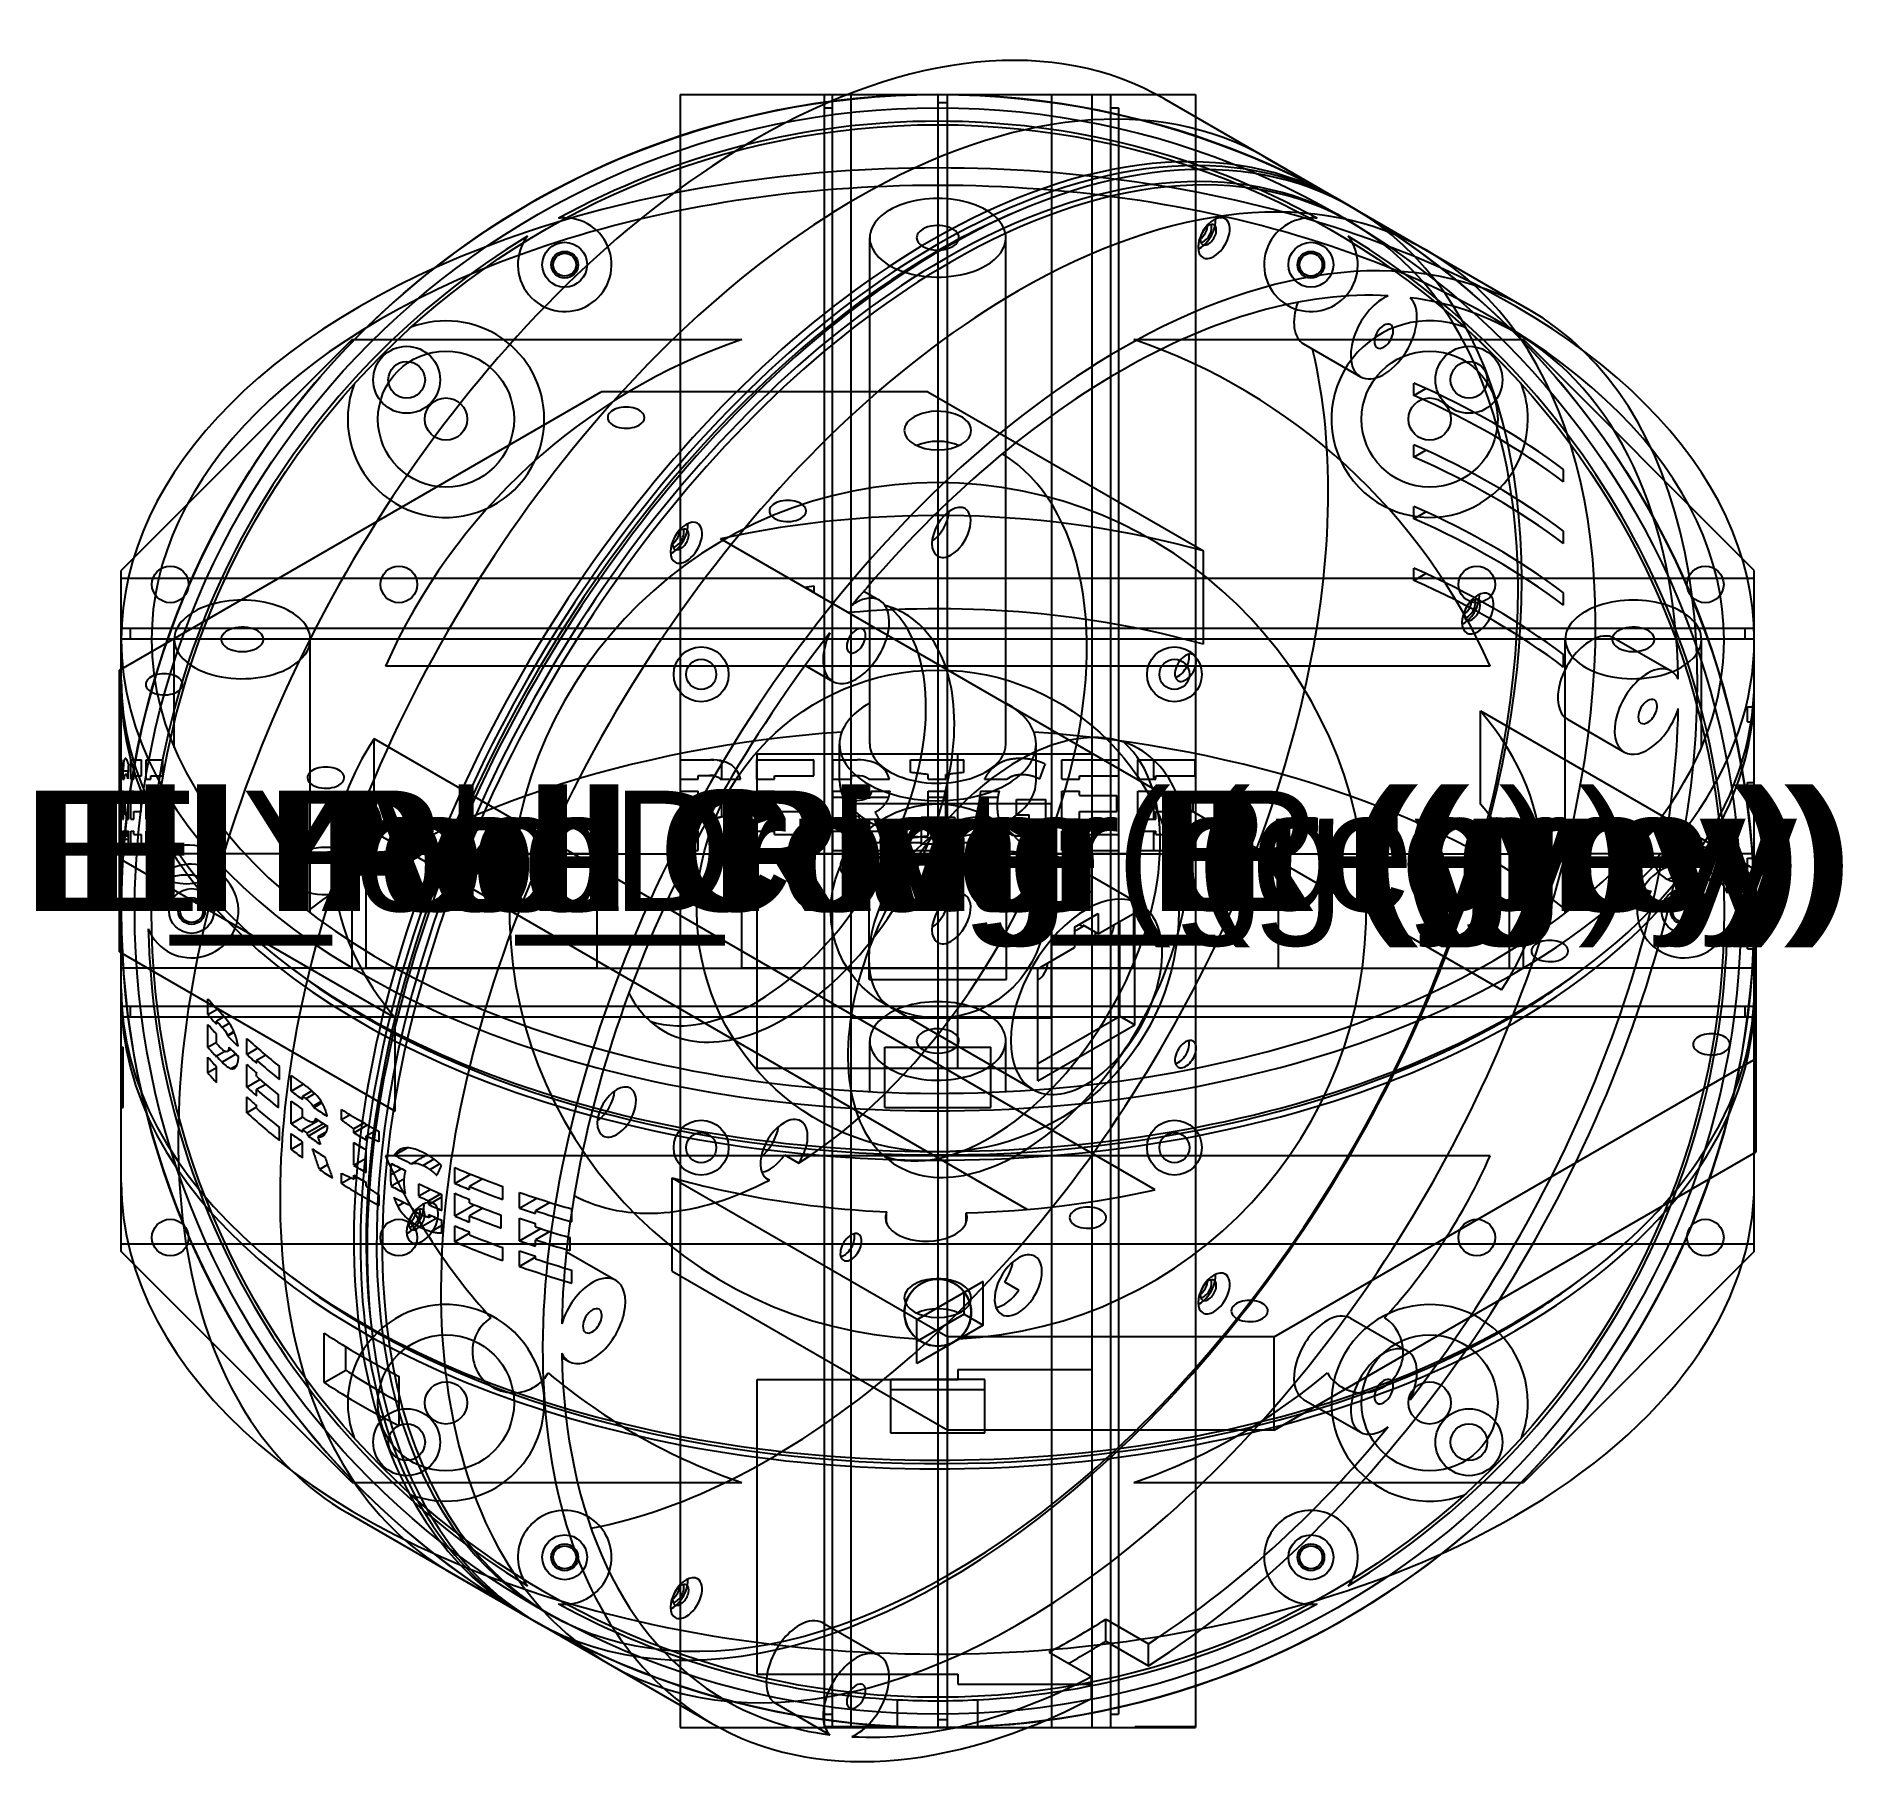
# Model space of a CAD drawing. Header units: millimetres. Extents: x 183.8 to 236.3, y 123.2 to 173.9.
import ezdxf
from ezdxf.enums import TextEntityAlignment as Align

# ---------------------------------------------------------------- set-up
doc = ezdxf.new("R2010")
doc.units = ezdxf.units.MM
for name, color, linetype in [('A_08_Drums_Az_Drum', 7, 'CONTINUOUS'), ('A_08_Drums_El_Pod_Cover_L', 7, 'CONTINUOUS'), ('A_08_Drums_El_Pod_Cover_R', 7, 'CONTINUOUS'), ('A_08_Drums_El_Pod_Ring_L', 7, 'CONTINUOUS'), ('A_08_Drums_El_Pod_Ring_R', 7, 'CONTINUOUS'), ('A_08_Drums_Yoke_Plate', 7, 'CONTINUOUS'), ('V_08_Drums_Az_Drum_0', 7, 'CONTINUOUS'), ('V_08_Drums_Az_Drum_1', 7, 'CONTINUOUS'), ('V_08_Drums_Az_Drum_2', 7, 'CONTINUOUS'), ('V_08_Drums_Az_Drum_3', 7, 'CONTINUOUS'), ('V_08_Drums_El_Pod_Cover_L_0', 7, 'CONTINUOUS'), ('V_08_Drums_El_Pod_Cover_L_1', 7, 'CONTINUOUS'), ('V_08_Drums_El_Pod_Cover_L_2', 7, 'CONTINUOUS'), ('V_08_Drums_El_Pod_Cover_L_3', 7, 'CONTINUOUS'), ('V_08_Drums_El_Pod_Cover_R_0', 7, 'CONTINUOUS'), ('V_08_Drums_El_Pod_Cover_R_1', 7, 'CONTINUOUS'), ('V_08_Drums_El_Pod_Cover_R_2', 7, 'CONTINUOUS'), ('V_08_Drums_El_Pod_Cover_R_3', 7, 'CONTINUOUS'), ('V_08_Drums_El_Pod_Ring_L_0', 7, 'CONTINUOUS'), ('V_08_Drums_El_Pod_Ring_L_1', 7, 'CONTINUOUS'), ('V_08_Drums_El_Pod_Ring_L_2', 7, 'CONTINUOUS'), ('V_08_Drums_El_Pod_Ring_L_3', 7, 'CONTINUOUS'), ('V_08_Drums_El_Pod_Ring_R_0', 7, 'CONTINUOUS'), ('V_08_Drums_El_Pod_Ring_R_1', 7, 'CONTINUOUS'), ('V_08_Drums_El_Pod_Ring_R_2', 7, 'CONTINUOUS'), ('V_08_Drums_El_Pod_Ring_R_3', 7, 'CONTINUOUS'), ('V_08_Drums_Yoke_Plate_0', 7, 'CONTINUOUS'), ('V_08_Drums_Yoke_Plate_1', 7, 'CONTINUOUS'), ('V_08_Drums_Yoke_Plate_2', 7, 'CONTINUOUS'), ('V_08_Drums_Yoke_Plate_3', 7, 'CONTINUOUS')]:
    doc.layers.add(name, color=color, linetype=linetype)
doc.styles.get("Standard").update_dxf_attribs({"font": 'arial.ttf'})

msp = doc.modelspace()

# ---------------------------------------------------------------- texts
at = {"layer": 'A_08_Drums_Az_Drum'}
msp.add_text('Az_Drum  (grey)', height=3.5, dxfattribs=at).set_placement((210, 148.5), align=Align.CENTER)
at = {"layer": 'A_08_Drums_El_Pod_Cover_L'}
msp.add_text('El_Pod_Cover_L  (grey)', height=3.5, dxfattribs=at).set_placement((210, 148.5), align=Align.CENTER)
at = {"layer": 'A_08_Drums_El_Pod_Cover_R'}
msp.add_text('El_Pod_Cover_R  (grey)', height=3.5, dxfattribs=at).set_placement((210, 148.5), align=Align.CENTER)
at = {"layer": 'A_08_Drums_El_Pod_Ring_L'}
msp.add_text('El_Pod_Ring_L  (grey)', height=3.5, dxfattribs=at).set_placement((210, 148.5), align=Align.CENTER)
at = {"layer": 'A_08_Drums_El_Pod_Ring_R'}
msp.add_text('El_Pod_Ring_R  (grey)', height=3.5, dxfattribs=at).set_placement((210, 148.5), align=Align.CENTER)
at = {"layer": 'A_08_Drums_Yoke_Plate'}
msp.add_text('Yoke_Plate  (grey)', height=3.5, dxfattribs=at).set_placement((210, 148.5), align=Align.CENTER)

# ---------------------------------------------------------------- linework, layer by layer
at = {"layer": 'V_08_Drums_Az_Drum_0'}
for p, q in [((186.25, 156.725), (186.25, 158.176)), ((233.75, 156.725), (233.75, 158.176)), ((186.514, 156.417), (186.514, 156.725)), ((233.486, 156.417), (233.486, 156.725)), ((186.25, 145.729), (186.25, 156.417)), ((233.75, 145.729), (233.75, 156.417)), ((202.516, 152.335), (202.516, 152.898)), ((203.033, 152.335), (203.033, 152.444)), ((203.718, 152.335), (203.718, 152.864)), ((204.733, 152.335), (204.733, 152.898)), ((205.251, 152.335), (205.251, 152.436)), ((206.396, 152.436), (206.396, 152.898)), ((206.951, 152.335), (206.951, 152.898)), ((207.487, 152.335), (207.487, 152.444)), ((209.205, 152.529), (209.205, 152.898)), ((209.719, 152.335), (209.719, 152.469)), ((210.233, 152.335), (210.233, 152.469)), ((210.758, 152.529), (210.758, 152.898)), ((213.604, 152.335), (213.604, 152.898)), ((214.121, 152.335), (214.121, 152.436)), ((215.267, 152.436), (215.267, 152.898)), ((215.821, 152.335), (215.821, 152.898)), ((216.282, 152.335), (216.282, 152.898)), ((216.338, 152.335), (216.338, 152.436)), ((217.484, 152.436), (217.484, 152.898)), ((202.516, 151.174), (202.516, 151.983)), ((203.033, 151.653), (203.033, 151.983)), ((204.733, 151.174), (204.733, 151.983)), ((205.251, 151.86), (205.251, 151.983)), ((206.951, 151.174), (206.951, 151.983)), ((207.487, 151.708), (207.487, 151.983)), ((209.719, 151.174), (209.719, 151.983)), ((210.233, 151.174), (210.233, 151.983)), ((213.604, 151.174), (213.604, 151.983)), ((214.121, 151.86), (214.121, 151.983)), ((215.821, 151.174), (215.821, 151.983)), ((216.282, 151.174), (216.282, 151.983)), ((216.338, 151.86), (216.338, 151.983)), ((203.718, 151.24), (203.718, 151.859)), ((205.251, 151.174), (205.251, 151.398)), ((206.341, 151.398), (206.341, 151.86)), ((212.291, 151.302), (212.291, 151.745)), ((213.142, 151.174), (213.142, 151.745)), ((214.121, 151.174), (214.121, 151.398)), ((215.211, 151.398), (215.211, 151.86)), ((216.338, 151.174), (216.338, 151.398)), ((217.429, 151.398), (217.429, 151.86)), ((203.033, 151.174), (203.033, 151.198)), ((207.487, 151.174), (207.487, 151.254)), ((212.657, 151.174), (212.657, 151.302)), ((202.516, 150.259), (202.516, 150.822)), ((203.033, 150.259), (203.033, 150.822)), ((204.733, 150.259), (204.733, 150.822)), ((205.251, 150.721), (205.251, 150.822)), ((206.396, 150.259), (206.396, 150.721)), ((206.951, 150.259), (206.951, 150.822)), ((207.487, 150.259), (207.487, 150.822)), ((209.205, 150.259), (209.205, 150.629)), ((209.719, 150.688), (209.719, 150.822)), ((210.233, 150.688), (210.233, 150.822)), ((210.758, 150.259), (210.758, 150.629)), ((212.657, 150.714), (212.657, 150.822)), ((213.142, 150.374), (213.142, 150.822)), ((213.604, 150.259), (213.604, 150.822)), ((214.121, 150.721), (214.121, 150.822)), ((215.267, 150.259), (215.267, 150.721)), ((215.821, 150.259), (215.821, 150.822)), ((216.282, 150.259), (216.282, 150.822)), ((216.338, 150.721), (216.338, 150.822)), ((217.484, 150.259), (217.484, 150.721)), ((186.514, 145.421), (186.514, 145.729)), ((233.486, 145.421), (233.486, 145.729)), ((186.25, 138.824), (186.25, 145.421)), ((233.75, 138.824), (233.75, 145.421)), ((208.461, 142.782), (208.461, 144.542)), ((211.539, 142.782), (211.539, 144.542))]:
    msp.add_line(p, q, dxfattribs=at)
for points, degree in [([(186.25, 158.176), (186.845, 158.176), (188.602, 158.176), (191.432, 158.176), (195.192, 158.176), (199.695, 158.176), (204.715, 158.176), (210, 158.176), (215.285, 158.176), (220.305, 158.176), (224.808, 158.176), (228.568, 158.176), (231.398, 158.176), (233.155, 158.176), (233.75, 158.176)], 1), ([(186.25, 156.725), (186.845, 156.725), (188.602, 156.725), (191.432, 156.725), (195.192, 156.725), (199.695, 156.725), (204.715, 156.725), (210, 156.725), (215.285, 156.725), (220.305, 156.725), (224.808, 156.725), (228.568, 156.725), (231.398, 156.725), (233.155, 156.725), (233.75, 156.725)], 1), ([(186.25, 156.417), (186.845, 156.417), (188.602, 156.417), (191.432, 156.417), (195.192, 156.417), (199.695, 156.417), (204.715, 156.417), (210, 156.417), (215.285, 156.417), (220.305, 156.417), (224.808, 156.417), (228.568, 156.417), (231.398, 156.417), (233.155, 156.417), (233.75, 156.417)], 1), ([(212.395, 152.935), (212.211, 152.936), (212.038, 152.894)], 2), ([(212.787, 152.891), (212.598, 152.936), (212.395, 152.935)], 2), ([(212.787, 152.891), (212.598, 152.936), (212.395, 152.935)], 2), ([(202.516, 152.898), (202.951, 152.898), (203.392, 152.898)], 2), ([(203.033, 152.444), (203.373, 152.444)], 1), ([(203.373, 152.444), (203.488, 152.445), (203.601, 152.416), (203.665, 152.347)], 3), ([(203.542, 152.421), (203.47, 152.444), (203.373, 152.444)], 2), ([(204.068, 152.686), (203.911, 152.841), (203.643, 152.901), (203.392, 152.898)], 3), ([(203.42, 152.898), (203.481, 152.896)], 1), ([(203.563, 152.89), (203.563, 152.89)], 1), ([(203.59, 152.887), (203.605, 152.885)], 1), ([(203.626, 152.882), (203.663, 152.876)], 1), ([(203.663, 152.876), (203.675, 152.873)], 1), ([(203.684, 152.872), (203.716, 152.865)], 1), ([(203.718, 152.864), (203.718, 152.864)], 1), ([(203.739, 152.859), (203.728, 152.862)], 1), ([(203.767, 152.851), (203.759, 152.854)], 1), ([(203.769, 152.851), (203.769, 152.851)], 1), ([(203.877, 152.812), (203.844, 152.825)], 1), ([(204.262, 152.335), (204.232, 152.461), (204.173, 152.585), (204.068, 152.686)], 3), ([(204.262, 152.335), (204.227, 152.495), (204.118, 152.632)], 2), ([(204.733, 152.898), (205.559, 152.898), (206.396, 152.898)], 2), ([(205.251, 152.436), (205.821, 152.436), (206.396, 152.436)], 2), ([(206.951, 152.898), (207.657, 152.898)], 1), ([(207.487, 152.444), (207.635, 152.444)], 1), ([(207.635, 152.444), (207.758, 152.444), (207.882, 152.424), (207.965, 152.366)], 3), ([(207.635, 152.444), (207.758, 152.444), (207.882, 152.424), (207.965, 152.366)], 3), ([(208.372, 152.687), (208.202, 152.838), (207.924, 152.901), (207.657, 152.898)], 3), ([(208.372, 152.687), (208.202, 152.838), (207.923, 152.901), (207.657, 152.898)], 3), ([(208.59, 152.335), (208.558, 152.463), (208.489, 152.588), (208.372, 152.687)], 3), ([(208.59, 152.335), (208.558, 152.463), (208.489, 152.588), (208.372, 152.687)], 3), ([(209.205, 152.898), (210.758, 152.898)], 1), ([(209.719, 152.469), (209.205, 152.529)], 1), ([(210.758, 152.529), (210.233, 152.469)], 1), ([(211.51, 152.567), (211.418, 152.457), (211.359, 152.335)], 2), ([(211.51, 152.567), (211.418, 152.457), (211.359, 152.335)], 2), ([(211.863, 152.834), (211.642, 152.731), (211.51, 152.567)], 2), ([(212.003, 152.884), (211.948, 152.869), (211.897, 152.848)], 2), ([(212.011, 152.335), (212.118, 152.427), (212.284, 152.475), (212.45, 152.473)], 3), ([(212.011, 152.335), (212.081, 152.393), (212.175, 152.428)], 2), ([(212.204, 152.438), (212.321, 152.474), (212.45, 152.473)], 2), ([(212.45, 152.473), (212.582, 152.473), (212.709, 152.442)], 2), ([(212.613, 152.461), (212.661, 152.453), (212.709, 152.442)], 2), ([(212.709, 152.442), (212.841, 152.409), (212.953, 152.344)], 2), ([(212.709, 152.442), (212.841, 152.409), (212.953, 152.344)], 2), ([(213.119, 152.773), (212.967, 152.848), (212.787, 152.891)], 2), ([(213.119, 152.773), (212.967, 152.848), (212.787, 152.891)], 2), ([(213.119, 152.773), (212.953, 152.344)], 1), ([(213.604, 152.898), (214.441, 152.898), (215.267, 152.898)], 2), ([(214.121, 152.436), (214.697, 152.436), (215.267, 152.436)], 2), ([(215.821, 152.898), (216.662, 152.898), (217.484, 152.898)], 2), ([(216.338, 152.436), (216.916, 152.436), (217.484, 152.436)], 2), ([(202.516, 152.335), (203.033, 152.335)], 1), ([(202.516, 151.983), (203.033, 151.983)], 1), ([(203.753, 151.983), (203.743, 151.901), (203.711, 151.82), (203.645, 151.758)], 3), ([(203.665, 152.347), (203.676, 152.335)], 1), ([(203.676, 152.335), (204.262, 152.335)], 1), ([(203.753, 151.983), (204.287, 151.983)], 1), ([(204.195, 151.617), (204.276, 151.794), (204.287, 151.983)], 2), ([(204.254, 151.777), (204.28, 151.879), (204.287, 151.983)], 2), ([(204.733, 152.335), (205.251, 152.335)], 1), ([(204.733, 151.983), (205.251, 151.983)], 1), ([(206.951, 152.335), (207.487, 152.335)], 1), ([(206.951, 151.983), (207.487, 151.983)], 1), ([(207.965, 152.366), (207.985, 152.352), (208.001, 152.335)], 2), ([(207.965, 152.366), (207.974, 152.36)], 1), ([(208.035, 151.888), (208.012, 151.843), (207.972, 151.806)], 2), ([(208.001, 152.335), (208.59, 152.335)], 1), ([(208.068, 151.983), (208.059, 151.938), (208.038, 151.894)], 2), ([(208.068, 151.983), (208.611, 151.983)], 1), ([(208.498, 151.654), (208.596, 151.809), (208.611, 151.983)], 2), ([(208.567, 151.79), (208.601, 151.885), (208.611, 151.983)], 2), ([(209.719, 152.335), (210.233, 152.335)], 1), ([(209.719, 151.983), (210.233, 151.983)], 1), ([(211.242, 151.983), (211.2, 151.768), (211.201, 151.549)], 2), ([(211.242, 151.983), (211.792, 151.983)], 1), ([(211.242, 151.983), (211.792, 151.983)], 1), ([(211.359, 152.335), (212.011, 152.335)], 1), ([(211.737, 151.56), (211.734, 151.775), (211.792, 151.983)], 2), ([(211.781, 151.944), (211.792, 151.983)], 1), ([(213.604, 152.335), (214.121, 152.335)], 1), ([(213.604, 151.983), (214.121, 151.983)], 1), ([(215.821, 152.335), (216.338, 152.335)], 1), ([(215.821, 151.983), (216.338, 151.983)], 1), ([(203.033, 151.653), (203.303, 151.653)], 1), ([(203.645, 151.758), (203.566, 151.682), (203.434, 151.651), (203.303, 151.653)], 3), ([(203.303, 151.653), (203.407, 151.653), (203.488, 151.674)], 2), ([(203.711, 151.843), (203.715, 151.852)], 1), ([(203.727, 151.878), (203.727, 151.878)], 1), ([(203.896, 151.309), (204.036, 151.384), (204.138, 151.494), (204.195, 151.617)], 3), ([(204.001, 151.377), (204.096, 151.451), (204.155, 151.545)], 2), ([(205.251, 151.86), (205.794, 151.86), (206.341, 151.86)], 2), ([(205.251, 151.398), (205.794, 151.398), (206.341, 151.398)], 2), ([(207.487, 151.799), (206.951, 151.799)], 1), ([(207.487, 151.708), (207.646, 151.708)], 1), ([(207.935, 151.777), (207.858, 151.726), (207.75, 151.708), (207.646, 151.708)], 3), ([(208.57, 151.799), (207.964, 151.799)], 1), ([(208.17, 151.375), (208.385, 151.482), (208.498, 151.654)], 2), ([(208.17, 151.375), (208.385, 151.482), (208.498, 151.654)], 2), ([(208.17, 151.375), (208.287, 151.174)], 1), ([(210.233, 151.799), (209.719, 151.799)], 1), ([(211.201, 151.549), (211.2, 151.361), (211.232, 151.174)], 2), ([(211.752, 151.799), (211.214, 151.799)], 1), ([(211.737, 151.56), (211.739, 151.646)], 1), ([(211.782, 151.174), (211.735, 151.365), (211.737, 151.56)], 2), ([(211.739, 151.482), (211.737, 151.56)], 1), ([(212.291, 151.745), (213.142, 151.745)], 1), ([(214.121, 151.86), (214.669, 151.86), (215.211, 151.86)], 2), ([(214.121, 151.398), (214.669, 151.398), (215.211, 151.398)], 2), ([(216.338, 151.86), (216.888, 151.86), (217.429, 151.86)], 2), ([(216.338, 151.398), (216.888, 151.398), (217.429, 151.398)], 2), ([(202.516, 151.174), (203.033, 151.174)], 1), ([(203.033, 151.198), (203.358, 151.198)], 1), ([(203.358, 151.198), (203.548, 151.198), (203.743, 151.226), (203.896, 151.309)], 3), ([(203.379, 151.198), (203.358, 151.198)], 1), ([(203.429, 151.199), (203.411, 151.199)], 1), ([(203.475, 151.202), (203.472, 151.202)], 1), ([(203.68, 151.23), (203.589, 151.21), (203.484, 151.202)], 2), ([(203.718, 151.24), (203.68, 151.23)], 1), ([(203.756, 151.251), (203.799, 151.265)], 1), ([(203.82, 151.273), (203.86, 151.289), (203.896, 151.309)], 2), ([(204.733, 151.174), (205.251, 151.174)], 1), ([(206.951, 151.174), (207.487, 151.174)], 1), ([(207.487, 151.254), (207.697, 151.254)], 1), ([(207.741, 151.174), (207.697, 151.254)], 1), ([(207.741, 151.174), (208.287, 151.174)], 1), ([(209.719, 151.174), (210.233, 151.174)], 1), ([(211.232, 151.174), (211.782, 151.174)], 1), ([(211.232, 151.174), (211.782, 151.174)], 1), ([(211.782, 151.174), (211.777, 151.194)], 1), ([(212.291, 151.302), (212.657, 151.302)], 1), ([(212.657, 151.174), (213.142, 151.174)], 1), ([(213.604, 151.174), (214.121, 151.174)], 1), ([(215.821, 151.174), (216.338, 151.174)], 1), ([(202.516, 150.822), (203.033, 150.822)], 1), ([(204.733, 150.822), (205.251, 150.822)], 1), ([(205.251, 150.721), (205.821, 150.721), (206.396, 150.721)], 2), ([(206.951, 150.822), (207.487, 150.822)], 1), ([(208.248, 150.259), (207.936, 150.822)], 1), ([(207.936, 150.822), (208.491, 150.822)], 1), ([(208.491, 150.822), (208.817, 150.259)], 1), ([(209.205, 150.629), (209.719, 150.688)], 1), ([(209.719, 150.822), (210.233, 150.822)], 1), ([(210.233, 150.688), (210.758, 150.629)], 1), ([(211.339, 150.822), (211.969, 150.822)], 1), ([(211.339, 150.822), (211.396, 150.695), (211.488, 150.579)], 2), ([(211.339, 150.822), (211.369, 150.755), (211.408, 150.691)], 2), ([(212.369, 150.677), (212.211, 150.674), (212.06, 150.73), (211.969, 150.822)], 3), ([(212.369, 150.677), (212.246, 150.676), (212.137, 150.716)], 2), ([(212.521, 150.688), (212.449, 150.677), (212.369, 150.677)], 2), ([(212.428, 150.678), (212.369, 150.677)], 1), ([(212.657, 150.714), (212.59, 150.699), (212.521, 150.688)], 2), ([(212.657, 150.822), (213.142, 150.822)], 1), ([(212.764, 150.256), (212.962, 150.293), (213.142, 150.374)], 2), ([(213.604, 150.822), (214.121, 150.822)], 1), ([(214.121, 150.721), (214.697, 150.721), (215.267, 150.721)], 2), ([(215.821, 150.822), (216.338, 150.822)], 1), ([(216.338, 150.721), (216.916, 150.721), (217.484, 150.721)], 2), ([(202.516, 150.259), (203.033, 150.259)], 1), ([(204.733, 150.259), (205.559, 150.259), (206.396, 150.259)], 2), ([(206.951, 150.259), (207.487, 150.259)], 1), ([(208.248, 150.259), (208.817, 150.259)], 1), ([(209.205, 150.259), (210.758, 150.259)], 1), ([(212.358, 150.222), (212.568, 150.221), (212.764, 150.256)], 2), ([(212.358, 150.222), (212.568, 150.221), (212.764, 150.256)], 2), ([(212.764, 150.256), (212.842, 150.27), (212.917, 150.292)], 2), ([(213.604, 150.259), (214.441, 150.259), (215.267, 150.259)], 2), ([(215.821, 150.259), (216.662, 150.259), (217.484, 150.259)], 2), ([(186.25, 145.729), (186.845, 145.729), (188.602, 145.729), (191.432, 145.729), (195.192, 145.729), (199.695, 145.729), (204.715, 145.729), (210, 145.729), (215.285, 145.729), (220.305, 145.729), (224.808, 145.729), (228.568, 145.729), (231.398, 145.729), (233.155, 145.729), (233.75, 145.729)], 1), ([(186.25, 145.421), (186.845, 145.421), (188.602, 145.421), (191.432, 145.421), (195.192, 145.421), (199.695, 145.421), (204.715, 145.421), (210, 145.421), (215.285, 145.421), (220.305, 145.421), (224.808, 145.421), (228.568, 145.421), (231.398, 145.421), (233.155, 145.421), (233.75, 145.421)], 1), ([(208.461, 144.542), (211.539, 144.542)], 1), ([(208.461, 142.782), (211.539, 142.782)], 1), ([(186.25, 138.824), (186.845, 138.824), (188.602, 138.824), (191.432, 138.824), (195.192, 138.824), (199.695, 138.824), (204.715, 138.824), (210, 138.824), (215.285, 138.824), (220.305, 138.824), (224.808, 138.824), (228.568, 138.824), (231.398, 138.824), (233.155, 138.824), (233.75, 138.824)], 1)]:
    msp.add_open_spline(points, degree=degree, dxfattribs=at)
for points, knots in [([(212.395, 152.935), (212.232, 152.935), (212.068, 152.912), (211.923, 152.858), (211.748, 152.794), (211.61, 152.688), (211.51, 152.567)], [0, 0, 0, 0, 0.454529, 0.454529, 0.454529, 1, 1, 1, 1]), ([(208.068, 151.983), (208.052, 151.902), (208.009, 151.818), (207.918, 151.767), (207.842, 151.723), (207.743, 151.708), (207.646, 151.708)], [0, 0, 0, 0, 0.544261, 0.544261, 0.544261, 1, 1, 1, 1]), ([(211.488, 150.579), (211.572, 150.473), (211.69, 150.378), (211.838, 150.316), (211.994, 150.249), (212.177, 150.222), (212.358, 150.222)], [0, 0, 0, 0, 0.48643, 0.48643, 0.48643, 1, 1, 1, 1]), ([(211.488, 150.579), (211.572, 150.473), (211.689, 150.378), (211.837, 150.316), (211.993, 150.249), (212.177, 150.222), (212.358, 150.222)], [0, 0, 0, 0, 0.485386, 0.485386, 0.485386, 1, 1, 1, 1])]:
    msp.add_open_spline(points, degree=3, knots=knots, dxfattribs=at)
at = {"layer": 'V_08_Drums_Az_Drum_1'}
for centre, radius in [((210, 148.5), 23.75), ((210, 148.5), 22.87), ((195.694, 162.806), 1.979), ((224.306, 162.806), 1.979), ((195.694, 162.806), 0.616), ((224.306, 162.806), 0.616), ((195.694, 134.194), 1.979), ((224.306, 134.194), 1.979), ((195.694, 134.194), 0.616), ((224.306, 134.194), 0.616)]:
    msp.add_circle(centre, radius, dxfattribs=at)
for centre, radius, start, end in [((195.694, 162.806), 2.859, 0, 110.8707), ((224.306, 162.806), 2.859, 69.1293, 0), ((210, 148.5), 22.87, 42.0709, 47.9291), ((195.694, 162.806), 2.859, 159.1293, 0), ((224.306, 162.806), 2.859, 0, 20.8707), ((195.694, 134.194), 2.859, 0, -159.1293), ((224.306, 134.194), 2.859, 0, -69.1293), ((195.694, 134.194), 2.859, -110.8707, 0), ((224.306, 134.194), 2.859, -20.8707, 0)]:
    msp.add_arc(centre, radius, start, end, dxfattribs=at)
for points, degree in [([(203.718, 126.509), (203.814, 126.482), (203.896, 126.459)], 2), ([(203.373, 125.693), (203.427, 125.678)], 1), ([(203.373, 125.693), (203.488, 125.66), (203.601, 125.628), (203.665, 125.61)], 3), ([(203.665, 125.61), (203.676, 125.607)], 1), ([(203.896, 125.548), (204.108, 125.492), (204.195, 125.47)], 2), ([(204.262, 125.454), (204.281, 125.449), (204.287, 125.447)], 2), ([(207.635, 124.868), (207.758, 124.856), (207.882, 124.844), (207.965, 124.837)], 3), ([(207.965, 124.837), (207.985, 124.836), (208.001, 124.834)], 2), ([(208.17, 124.821), (208.385, 124.804), (208.498, 124.798)], 2), ([(208.59, 124.792), (208.605, 124.791), (208.611, 124.791)], 2), ([(211.339, 124.788), (211.359, 124.789)], 1), ([(212.011, 124.835), (212.118, 124.844), (212.284, 124.859), (212.45, 124.877)], 3), ([(212.011, 124.835), (212.043, 124.838)], 1), ([(212.066, 124.84), (212.104, 124.843)], 1), ([(212.161, 124.849), (212.199, 124.852)], 1), ([(212.45, 124.877), (212.582, 124.89), (212.709, 124.905)], 2), ([(212.709, 124.905), (212.841, 124.92), (212.953, 124.934)], 2)]:
    msp.add_open_spline(points, degree=degree, dxfattribs=at)
at = {"layer": 'V_08_Drums_Az_Drum_2'}
for p, q in [((186.25, 156.725), (186.25, 158.176)), ((233.75, 156.725), (233.75, 158.176)), ((186.514, 156.417), (186.514, 156.725)), ((233.486, 156.417), (233.486, 156.725)), ((186.25, 152.898), (186.25, 156.417)), ((233.75, 154.438), (233.75, 156.417)), ((233.55, 153.998), (233.55, 154.438)), ((233.75, 152.238), (233.75, 153.998)), ((186.251, 152.335), (186.251, 152.469)), ((186.262, 152.529), (186.262, 152.898)), ((186.445, 152.567), (186.298, 152.567)), ((186.441, 152.473), (186.377, 152.473)), ((186.439, 152.442), (186.405, 152.442)), ((186.525, 152.335), (186.525, 152.898)), ((186.61, 152.335), (186.61, 152.436)), ((186.841, 152.436), (186.841, 152.898)), ((186.974, 152.335), (186.974, 152.898)), ((187.111, 152.335), (187.111, 152.436)), ((187.46, 152.436), (187.46, 152.898)), ((186.25, 151.983), (186.25, 152.335)), ((186.251, 151.174), (186.251, 151.983)), ((186.525, 152.335), (186.61, 152.335)), ((186.525, 151.174), (186.525, 151.983)), ((186.525, 151.983), (186.61, 151.983)), ((186.61, 151.86), (186.61, 151.983)), ((186.974, 152.335), (187.111, 152.335)), ((186.974, 151.174), (186.974, 151.983)), ((186.974, 151.983), (187.111, 151.983)), ((187.111, 151.86), (187.111, 151.983)), ((233.55, 151.799), (233.55, 152.238)), ((186.314, 151.549), (186.28, 151.549)), ((186.361, 151.302), (186.361, 151.745)), ((186.459, 151.745), (186.361, 151.745)), ((186.459, 151.174), (186.459, 151.745)), ((186.61, 151.174), (186.61, 151.398)), ((186.829, 151.398), (186.829, 151.86)), ((187.111, 151.174), (187.111, 151.398)), ((187.442, 151.398), (187.442, 151.86)), ((233.75, 150.039), (233.75, 151.799)), ((186.25, 150.822), (186.25, 151.174)), ((186.399, 151.174), (186.399, 151.302)), ((186.459, 151.302), (186.399, 151.302)), ((186.399, 151.174), (186.459, 151.174)), ((186.525, 151.174), (186.61, 151.174)), ((186.974, 151.174), (187.111, 151.174)), ((186.251, 150.688), (186.251, 150.822)), ((186.262, 150.259), (186.262, 150.629)), ((186.459, 150.579), (186.297, 150.579)), ((186.459, 150.677), (186.368, 150.677)), ((186.459, 150.688), (186.384, 150.688)), ((186.399, 150.714), (186.399, 150.822)), ((186.399, 150.822), (186.459, 150.822)), ((186.459, 150.714), (186.399, 150.714)), ((186.459, 150.374), (186.459, 150.822)), ((186.525, 150.259), (186.525, 150.822)), ((186.525, 150.822), (186.61, 150.822)), ((186.61, 150.721), (186.61, 150.822)), ((186.841, 150.259), (186.841, 150.721)), ((186.974, 150.259), (186.974, 150.822)), ((186.974, 150.822), (187.111, 150.822)), ((187.111, 150.721), (187.111, 150.822)), ((187.46, 150.259), (187.46, 150.721)), ((186.25, 145.729), (186.25, 150.259)), ((233.55, 149.6), (233.55, 150.039)), ((233.75, 147.84), (233.75, 149.6)), ((233.55, 147.4), (233.55, 147.84)), ((233.75, 145.729), (233.75, 147.4)), ((186.514, 145.421), (186.514, 145.729)), ((233.486, 145.421), (233.486, 145.729)), ((186.25, 144.542), (186.25, 145.421)), ((233.75, 138.824), (233.75, 145.421)), ((186.3, 142.782), (186.3, 144.542)), ((186.25, 138.824), (186.25, 142.782))]:
    msp.add_line(p, q, dxfattribs=at)
for points, degree in [([(186.25, 158.176), (186.399, 158.176), (186.845, 158.176), (187.583, 158.176), (188.602, 158.176), (189.89, 158.176), (191.432, 158.176), (193.206, 158.176), (195.192, 158.176), (197.364, 158.176), (199.695, 158.176), (202.156, 158.176), (204.715, 158.176), (207.341, 158.176), (210, 158.176)], 1), ([(210, 158.176), (212.659, 158.176), (215.285, 158.176), (217.844, 158.176), (220.305, 158.176), (222.636, 158.176), (224.808, 158.176), (226.794, 158.176), (228.568, 158.176), (230.11, 158.176), (231.398, 158.176), (232.417, 158.176), (233.155, 158.176), (233.601, 158.176), (233.75, 158.176)], 1), ([(186.25, 156.725), (186.399, 156.725), (186.845, 156.725), (187.583, 156.725), (188.602, 156.725), (189.89, 156.725), (191.432, 156.725), (193.206, 156.725), (195.192, 156.725), (197.364, 156.725), (199.695, 156.725), (202.156, 156.725), (204.715, 156.725), (207.341, 156.725), (210, 156.725)], 1), ([(210, 156.725), (212.659, 156.725), (215.285, 156.725), (217.844, 156.725), (220.305, 156.725), (222.636, 156.725), (224.808, 156.725), (226.794, 156.725), (228.568, 156.725), (230.11, 156.725), (231.398, 156.725), (232.417, 156.725), (233.155, 156.725), (233.601, 156.725), (233.75, 156.725)], 1), ([(186.25, 156.417), (186.399, 156.417), (186.845, 156.417), (187.583, 156.417), (188.602, 156.417), (189.89, 156.417), (191.432, 156.417), (193.206, 156.417), (195.192, 156.417), (197.364, 156.417), (199.695, 156.417), (202.156, 156.417), (204.715, 156.417), (207.341, 156.417), (210, 156.417)], 1), ([(210, 156.417), (212.659, 156.417), (215.285, 156.417), (217.844, 156.417), (220.305, 156.417), (222.636, 156.417), (224.808, 156.417), (226.794, 156.417), (228.568, 156.417), (230.11, 156.417), (231.398, 156.417), (232.417, 156.417), (233.155, 156.417), (233.601, 156.417), (233.75, 156.417)], 1), ([(233.55, 154.438), (233.749, 154.438), (233.75, 154.438)], 2), ([(233.55, 153.998), (233.749, 153.998), (233.75, 153.998)], 2), ([(186.414, 152.891), (186.392, 152.936), (186.371, 152.935)], 2), ([(186.25, 152.898), (186.25, 152.898), (186.262, 152.898)], 2), ([(186.262, 152.529), (186.254, 152.499), (186.251, 152.469)], 2), ([(186.298, 152.567), (186.292, 152.457), (186.289, 152.335)], 2), ([(186.335, 152.335), (186.35, 152.475), (186.377, 152.473)], 2), ([(186.377, 152.473), (186.39, 152.473), (186.405, 152.442)], 2), ([(186.405, 152.442), (186.42, 152.409), (186.434, 152.344)], 2), ([(186.456, 152.773), (186.435, 152.848), (186.414, 152.891)], 2), ([(186.456, 152.773), (186.434, 152.344)], 1), ([(186.525, 152.898), (186.654, 152.898), (186.841, 152.898)], 2), ([(186.61, 152.436), (186.712, 152.436), (186.841, 152.436)], 2), ([(186.974, 152.898), (187.187, 152.898), (187.46, 152.898)], 2), ([(187.111, 152.436), (187.271, 152.436), (187.46, 152.436)], 2), ([(186.25, 152.335), (186.251, 152.335)], 1), ([(186.25, 151.983), (186.251, 151.983)], 1), ([(186.282, 151.983), (186.28, 151.549)], 1), ([(186.282, 151.983), (186.297, 151.983), (186.318, 151.983)], 2), ([(186.282, 151.983), (186.318, 151.983)], 1), ([(186.289, 152.335), (186.308, 152.335), (186.335, 152.335)], 2), ([(186.289, 152.335), (186.335, 152.335)], 1), ([(186.314, 151.56), (186.313, 151.775), (186.318, 151.983)], 2), ([(186.525, 152.335), (186.565, 152.335), (186.61, 152.335)], 2), ([(186.525, 151.983), (186.565, 151.983), (186.61, 151.983)], 2), ([(186.974, 152.335), (187.04, 152.335), (187.111, 152.335)], 2), ([(186.974, 151.983), (187.04, 151.983), (187.111, 151.983)], 2), ([(233.55, 152.238), (233.749, 152.238), (233.75, 152.238)], 2), ([(186.28, 151.549), (186.282, 151.174)], 1), ([(186.317, 151.174), (186.313, 151.365), (186.314, 151.56)], 2), ([(186.361, 151.745), (186.402, 151.745), (186.459, 151.745)], 2), ([(186.61, 151.86), (186.707, 151.86), (186.829, 151.86)], 2), ([(186.61, 151.398), (186.707, 151.398), (186.829, 151.398)], 2), ([(187.111, 151.86), (187.264, 151.86), (187.442, 151.86)], 2), ([(187.111, 151.398), (187.264, 151.398), (187.442, 151.398)], 2), ([(233.55, 151.799), (233.749, 151.799), (233.75, 151.799)], 2), ([(186.25, 151.174), (186.251, 151.174)], 1), ([(186.282, 151.174), (186.296, 151.174), (186.317, 151.174)], 2), ([(186.282, 151.174), (186.317, 151.174)], 1), ([(186.361, 151.302), (186.399, 151.302)], 1), ([(186.399, 151.174), (186.426, 151.174), (186.459, 151.174)], 2), ([(186.525, 151.174), (186.565, 151.174), (186.61, 151.174)], 2), ([(186.974, 151.174), (187.04, 151.174), (187.111, 151.174)], 2), ([(186.25, 150.822), (186.251, 150.822)], 1), ([(186.251, 150.688), (186.254, 150.658), (186.262, 150.629)], 2), ([(186.288, 150.822), (186.306, 150.822), (186.332, 150.822)], 2), ([(186.288, 150.822), (186.291, 150.695), (186.297, 150.579)], 2), ([(186.288, 150.822), (186.332, 150.822)], 1), ([(186.368, 150.677), (186.353, 150.674), (186.339, 150.73), (186.332, 150.822)], 3), ([(186.384, 150.688), (186.376, 150.677), (186.368, 150.677)], 2), ([(186.399, 150.714), (186.384, 150.688)], 1), ([(186.399, 150.822), (186.426, 150.822), (186.459, 150.822)], 2), ([(186.411, 150.256), (186.435, 150.293), (186.459, 150.374)], 2), ([(186.525, 150.822), (186.565, 150.822), (186.61, 150.822)], 2), ([(186.61, 150.721), (186.712, 150.721), (186.841, 150.721)], 2), ([(186.974, 150.822), (187.04, 150.822), (187.111, 150.822)], 2), ([(187.111, 150.721), (187.271, 150.721), (187.46, 150.721)], 2), ([(186.25, 150.259), (186.25, 150.259), (186.262, 150.259)], 2), ([(186.367, 150.222), (186.388, 150.221), (186.411, 150.256)], 2), ([(186.525, 150.259), (186.654, 150.259), (186.841, 150.259)], 2), ([(186.974, 150.259), (187.187, 150.259), (187.46, 150.259)], 2), ([(233.55, 150.039), (233.749, 150.039), (233.75, 150.039)], 2), ([(233.55, 149.6), (233.749, 149.6), (233.75, 149.6)], 2), ([(233.55, 147.84), (233.749, 147.84), (233.75, 147.84)], 2), ([(233.55, 147.4), (233.749, 147.4), (233.75, 147.4)], 2), ([(186.25, 145.729), (186.399, 145.729), (186.845, 145.729), (187.583, 145.729), (188.602, 145.729), (189.89, 145.729), (191.432, 145.729), (193.206, 145.729), (195.192, 145.729), (197.364, 145.729), (199.695, 145.729), (202.156, 145.729), (204.715, 145.729), (207.341, 145.729), (210, 145.729)], 1), ([(210, 145.729), (212.659, 145.729), (215.285, 145.729), (217.844, 145.729), (220.305, 145.729), (222.636, 145.729), (224.808, 145.729), (226.794, 145.729), (228.568, 145.729), (230.11, 145.729), (231.398, 145.729), (232.417, 145.729), (233.155, 145.729), (233.601, 145.729), (233.75, 145.729)], 1), ([(186.25, 145.421), (186.399, 145.421), (186.845, 145.421), (187.583, 145.421), (188.602, 145.421), (189.89, 145.421), (191.432, 145.421), (193.206, 145.421), (195.192, 145.421), (197.364, 145.421), (199.695, 145.421), (202.156, 145.421), (204.715, 145.421), (207.341, 145.421), (210, 145.421)], 1), ([(210, 145.421), (212.659, 145.421), (215.285, 145.421), (217.844, 145.421), (220.305, 145.421), (222.636, 145.421), (224.808, 145.421), (226.794, 145.421), (228.568, 145.421), (230.11, 145.421), (231.398, 145.421), (232.417, 145.421), (233.155, 145.421), (233.601, 145.421), (233.75, 145.421)], 1), ([(186.25, 144.542), (186.25, 144.542), (186.3, 144.542)], 2), ([(186.25, 142.782), (186.25, 142.782), (186.3, 142.782)], 2), ([(186.25, 138.824), (186.399, 138.824), (186.845, 138.824), (187.583, 138.824), (188.602, 138.824), (189.89, 138.824), (191.432, 138.824), (193.206, 138.824), (195.192, 138.824), (197.364, 138.824), (199.695, 138.824), (202.156, 138.824), (204.715, 138.824), (207.341, 138.824), (210, 138.824)], 1), ([(210, 138.824), (212.659, 138.824), (215.285, 138.824), (217.844, 138.824), (220.305, 138.824), (222.636, 138.824), (224.808, 138.824), (226.794, 138.824), (228.568, 138.824), (230.11, 138.824), (231.398, 138.824), (232.417, 138.824), (233.155, 138.824), (233.601, 138.824), (233.75, 138.824)], 1)]:
    msp.add_open_spline(points, degree=degree, dxfattribs=at)
for points, knots in [([(186.371, 152.935), (186.354, 152.937), (186.34, 152.911), (186.328, 152.858), (186.314, 152.794), (186.304, 152.688), (186.298, 152.567)], [0, 0, 0, 0, 0.454529, 0.454529, 0.454529, 1, 1, 1, 1]), ([(186.297, 150.579), (186.302, 150.473), (186.31, 150.378), (186.321, 150.316), (186.334, 150.251), (186.349, 150.22), (186.367, 150.222)], [0, 0, 0, 0, 0.48643, 0.48643, 0.48643, 1, 1, 1, 1])]:
    msp.add_open_spline(points, degree=3, knots=knots, dxfattribs=at)
at = {"layer": 'V_08_Drums_Az_Drum_3'}
for p, q in [((208.021, 153.358), (208.021, 168.081)), ((211.979, 153.358), (211.979, 168.081)), ((223.848, 163.498), (223.848, 163.857)), ((223.848, 163.498), (224.198, 163.7)), ((223.848, 161.702), (223.848, 162.061)), ((223.848, 161.702), (224.198, 161.904)), ((228.202, 160.984), (228.202, 161.343)), ((223.848, 159.906), (223.848, 160.266)), ((223.848, 159.906), (224.198, 160.109)), ((228.202, 159.188), (228.202, 159.547)), ((223.848, 158.111), (223.848, 158.47)), ((223.848, 158.111), (224.198, 158.313)), ((228.202, 157.393), (228.202, 157.752)), ((186.25, 155.215), (186.25, 156.4)), ((187.789, 153.252), (187.789, 156.4)), ((191.748, 148.444), (191.748, 156.4)), ((228.252, 148.444), (228.252, 156.4)), ((232.211, 153.252), (232.211, 156.4)), ((233.75, 155.215), (233.75, 156.4)), ((228.202, 155.597), (228.202, 155.956)), ((186.25, 146.238), (186.25, 154.964)), ((233.75, 146.238), (233.75, 154.964)), ((207.141, 152.28), (207.141, 153.358)), ((212.859, 152.28), (212.859, 153.358)), ((186.25, 140.6), (186.25, 145.986)), ((188.77, 145.485), (188.77, 145.945)), ((188.77, 145.485), (189.041, 145.642)), ((233.75, 140.6), (233.75, 145.986)), ((188.77, 144.537), (188.77, 145.198)), ((189.244, 145.425), (189.019, 145.295)), ((189.019, 145.206), (189.019, 145.295)), ((189.393, 145.233), (189.187, 145.115)), ((188.77, 144.537), (189.019, 144.681)), ((189.019, 144.649), (189.019, 144.919)), ((189.526, 144.993), (189.335, 144.883)), ((189.9, 144.327), (189.9, 144.787)), ((208.021, 143.246), (208.021, 144.72)), ((211.979, 143.246), (211.979, 144.72)), ((188.77, 143.79), (188.77, 144.25)), ((189.261, 144.418), (189.019, 144.278)), ((189.019, 144.258), (189.019, 144.278)), ((189.584, 144.338), (189.18, 144.105)), ((189.441, 144.479), (189.333, 144.417)), ((189.606, 144.003), (189.454, 143.915)), ((189.9, 144.327), (190.213, 144.508)), ((189.9, 143.379), (189.9, 144.04)), ((190.45, 144.305), (190.187, 144.153)), ((190.187, 144.07), (190.187, 144.153)), ((189.019, 143.934), (188.77, 143.79)), ((189.019, 143.511), (189.019, 143.971)), ((189.9, 143.379), (190.282, 143.6)), ((190.187, 143.682), (190.187, 143.783)), ((190.853, 143.601), (190.853, 143.979)), ((191.189, 143.261), (191.189, 143.72)), ((189.9, 142.632), (189.9, 143.092)), ((190.45, 143.457), (190.187, 143.305)), ((190.187, 143.122), (190.187, 143.305)), ((190.819, 142.78), (190.819, 143.157)), ((191.189, 143.261), (191.54, 143.463)), ((191.189, 142.313), (191.189, 142.973)), ((191.801, 143.265), (191.523, 143.105)), ((191.523, 143.016), (191.523, 143.105)), ((191.88, 143.19), (191.617, 143.038)), ((192.063, 142.962), (191.829, 142.827)), ((190.187, 142.798), (189.9, 142.632)), ((190.187, 142.753), (190.187, 142.835)), ((191.189, 142.313), (191.523, 142.505)), ((191.523, 142.504), (191.523, 142.729)), ((192.654, 142.423), (192.654, 142.725)), ((192.908, 142.57), (192.654, 142.423)), ((190.853, 141.824), (190.853, 142.201)), ((191.189, 141.566), (191.189, 142.025)), ((191.993, 142.404), (191.523, 142.133)), ((191.523, 142.068), (191.523, 142.133)), ((192.131, 142.312), (191.657, 142.038)), ((191.685, 141.954), (192.213, 142.258)), ((192.215, 142.073), (191.962, 141.928)), ((193.311, 142.335), (193.009, 142.161)), ((193.009, 142.051), (193.407, 142.281)), ((193.009, 142.051), (193.009, 142.161)), ((193.68, 142.129), (193.372, 141.951)), ((193.372, 141.841), (193.372, 141.951)), ((193.75, 141.789), (193.75, 142.091)), ((191.523, 141.759), (191.189, 141.566)), ((191.523, 141.321), (191.523, 141.781)), ((193.009, 141.103), (193.009, 141.764)), ((193.372, 140.893), (193.372, 141.554)), ((194.401, 141.582), (194.308, 141.528)), ((192.251, 141.12), (192.013, 140.982)), ((192.654, 140.57), (192.654, 140.872)), ((193.009, 141.103), (193.372, 141.312)), ((194.402, 141.004), (194.077, 140.816)), ((195.344, 141.282), (195.029, 141.1)), ((195.514, 141.143), (195.231, 140.98)), ((195.949, 140.577), (195.949, 141.036)), ((195.949, 140.577), (196.413, 140.845)), ((192.942, 140.737), (192.654, 140.57)), ((193.009, 140.706), (193.009, 140.816)), ((193.103, 140.76), (193.009, 140.706)), ((193.372, 140.496), (193.372, 140.606)), ((194.905, 140.201), (194.905, 140.563)), ((195.252, 140.402), (194.905, 140.201)), ((196.762, 140.706), (196.375, 140.483)), ((196.375, 140.4), (196.375, 140.483)), ((197.348, 140.109), (197.348, 140.486)), ((193.75, 139.936), (193.75, 140.238)), ((194.475, 140.019), (194.291, 139.913)), ((195.543, 140.271), (195.191, 140.068)), ((195.191, 139.964), (195.575, 140.186)), ((195.191, 139.964), (195.191, 140.068)), ((195.575, 139.79), (195.575, 140.256)), ((195.949, 139.629), (195.949, 140.289)), ((195.949, 139.629), (196.515, 139.956)), ((196.375, 140.012), (196.375, 140.113)), ((196.762, 139.859), (196.375, 139.635)), ((197.835, 139.855), (197.835, 140.314)), ((197.835, 139.855), (198.339, 140.146)), ((198.718, 140.025), (198.297, 139.782)), ((199.354, 139.457), (199.354, 139.834)), ((195.428, 139.568), (194.957, 139.296)), ((195.191, 139.588), (195.191, 139.676)), ((195.276, 139.637), (195.191, 139.588)), ((195.575, 139.348), (195.275, 139.175)), ((195.575, 139.137), (195.575, 139.503)), ((195.949, 138.882), (195.949, 139.341)), ((196.375, 139.452), (196.375, 139.635)), ((197.3, 139.279), (197.3, 139.656)), ((197.835, 138.907), (197.835, 139.568)), ((198.297, 139.7), (198.297, 139.782)), ((198.297, 139.311), (198.297, 139.412)), ((196.375, 139.128), (195.949, 138.882)), ((196.375, 139.082), (196.375, 139.165)), ((197.835, 138.907), (198.45, 139.262)), ((198.718, 139.177), (198.297, 138.934)), ((198.297, 138.751), (198.297, 138.934)), ((199.302, 138.624), (199.302, 139.001)), ((197.348, 138.332), (197.348, 138.709)), ((197.835, 138.16), (197.835, 138.619)), ((198.297, 138.427), (197.835, 138.16)), ((198.297, 138.382), (198.297, 138.464)), ((199.354, 137.679), (199.354, 138.056)), ((192.153, 134.785), (192.153, 136.221)), ((192.776, 135.144), (192.776, 135.827)), ((192.153, 134.785), (192.776, 135.144)), ((194.33, 133.528), (194.33, 134.964))]:
    msp.add_line(p, q, dxfattribs=at)
for centre, major_axis, start_param, end_param in [((210, 156.4), (23.75, 0), 0, 3.141593), ((210, 156.4), (22.87, 0), 0, 3.141593), ((210, 168.081), (1.979, 0), 0, 3.141593), ((210, 168.081), (-0.616, 0), -0.785398, 0), ((210, 168.081), (-0.616, 0), -3.141593, -0.785398), ((210, 168.081), (1.979, 0), 3.141593, 5.497787), ((210, 168.081), (-0.616, 0), 0, -3.141593), ((210, 168.081), (1.979, 0), 5.497787, 0), ((210, 153.348), (22.87, 0), 0.650373, 0.920423), ((210, 152.989), (22.87, 0), 0.650373, 0.920423), ((210, 151.552), (22.87, 0), 0.650373, 0.920423), ((210, 151.193), (22.87, 0), 0.650373, 0.920423), ((210, 149.757), (22.87, 0), 0.650373, 0.920423), ((210, 149.398), (22.87, 0), 0.650373, 0.920423), ((210, 147.961), (22.87, 0), 0.650373, 0.920423), ((210, 147.602), (22.87, 0), 0.650373, 0.920423), ((189.769, 156.4), (1.979, 0), 0, 3.141593), ((230.231, 156.4), (1.979, 0), 0, 3.141593), ((189.769, 156.4), (-0.616, 0), -0.785398, 0), ((189.769, 156.4), (-0.616, 0), -3.141593, -0.785398), ((230.231, 156.4), (-0.616, 0), -0.785398, 0), ((230.231, 156.4), (-0.616, 0), -3.141593, -0.785398), ((210, 156.4), (23.75, 0), 3.141593, 5.497787), ((210, 156.4), (22.87, 0), 3.141593, 5.497787), ((189.769, 156.4), (1.979, 0), 3.141593, 5.497787), ((189.769, 156.4), (-0.616, 0), 0, -3.141593), ((189.769, 156.4), (1.979, 0), 5.497787, 0), ((210, 156.4), (22.87, 0), 5.497787, 0), ((210, 156.4), (23.75, 0), 5.497787, 0), ((230.231, 156.4), (1.979, 0), 3.141593, 5.497787), ((230.231, 156.4), (-0.616, 0), 0, -3.141593), ((230.231, 156.4), (1.979, 0), 5.497787, 0), ((210, 155.215), (23.75, 0), 3.141593, 5.497787), ((210, 154.964), (23.75, 0), 3.132426, 3.141593), ((210, 155.215), (23.75, 0), 5.497787, 0), ((210, 154.964), (23.75, 0), 0, 0.009166), ((210, 154.964), (23.75, 0), 3.141593, 5.497787), ((210, 153.358), (2.859, 0), 2.335479, 3.141593), ((210, 153.358), (2.859, 0), 0, 0.806114), ((210, 154.964), (23.75, 0), 5.497787, 0), ((210, 140.6), (22.87, 0), 1.693304, 2.494893), ((210, 140.6), (22.87, 0), 0.646699, 1.448288), ((210, 153.358), (2.859, 0), 3.141593, 5.497787), ((210, 153.358), (1.979, 0), 3.141593, 5.497787), ((210, 153.358), (1.979, 0), 5.497787, 0), ((210, 153.358), (2.859, 0), 5.497787, 0), ((210, 152.28), (2.859, 0), 3.141593, 5.497787), ((210, 152.28), (2.859, 0), 5.497787, 0), ((210, 154.964), (23.486, 0), 3.785378, 5.497787), ((210, 154.964), (23.486, 0), 5.497787, 5.6394), ((210, 146.238), (23.75, 0), 3.141593, 5.497787), ((210, 145.986), (23.75, 0), 3.132426, 3.141593), ((210, 146.238), (23.75, 0), 5.497787, 0), ((210, 145.986), (23.75, 0), 0, 0.009166), ((210, 145.986), (23.75, 0), 3.141593, 5.497787), ((210, 152.091), (23.75, 0), 3.6064, 3.64502), ((210, 144.72), (1.979, 0), 0, 3.141593), ((210, 145.986), (23.75, 0), 5.497787, 0), ((210, 151.631), (23.75, 0), 3.6064, 3.629267), ((210, 151.344), (23.75, 0), 3.6064, 3.629267), ((210, 151.72), (23.75, 0), 3.629267, 3.644213), ((210, 144.72), (-0.616, 0), -3.141593, -0.785398), ((210, 150.683), (23.75, 0), 3.6064, 3.629267), ((210, 151.074), (23.75, 0), 3.629267, 3.641131), ((210, 151.631), (23.75, 0), 3.657478, 3.682968), ((210, 151.344), (23.75, 0), 3.660838, 3.68404), ((210, 152.091), (23.75, 0), 3.703376, 3.774675), ((210, 144.72), (1.979, 0), 3.141593, 5.497787), ((210, 144.72), (-0.616, 0), -0.785398, 0), ((210, 144.72), (-0.616, 0), 0, -3.141593), ((210, 144.72), (1.979, 0), 5.497787, 0), ((210, 150.396), (23.75, 0), 3.6064, 3.629267), ((210, 150.703), (23.75, 0), 3.629267, 3.643564), ((210, 151.631), (23.75, 0), 3.703376, 3.72566), ((210, 151.344), (23.75, 0), 3.703376, 3.72566), ((210, 151.714), (23.75, 0), 3.72566, 3.774675), ((210, 149.936), (23.75, 0), 3.6064, 3.629267), ((210, 151.243), (23.75, 0), 3.72566, 3.772312), ((210, 152.091), (23.75, 0), 3.79825, 3.828165), ((210, 150.683), (23.75, 0), 3.703376, 3.72566), ((210, 150.396), (23.75, 0), 3.703376, 3.72566), ((210, 150.866), (23.75, 0), 3.72566, 3.772312), ((210, 151.631), (23.75, 0), 3.79825, 3.82097), ((210, 151.344), (23.75, 0), 3.79825, 3.82097), ((210, 151.72), (23.75, 0), 3.82097, 3.827229), ((210, 149.936), (23.75, 0), 3.703376, 3.774675), ((210, 150.314), (23.75, 0), 3.72566, 3.774675), ((210, 151.119), (23.75, 0), 3.82097, 3.827697), ((210, 151.631), (23.75, 0), 3.842733, 3.867592), ((210, 151.344), (23.75, 0), 3.845546, 3.868481), ((210, 152.091), (23.75, 0), 3.893526, 3.958895), ((210, 150.683), (23.75, 0), 3.79825, 3.82097), ((210, 150.396), (23.75, 0), 3.79825, 3.82097), ((210, 150.748), (23.75, 0), 3.82097, 3.829886), ((210, 150.683), (23.75, 0), 3.831747, 3.854806), ((210, 151.631), (23.75, 0), 3.915162, 3.936793), ((210, 149.936), (23.75, 0), 3.79825, 3.82097), ((210, 150.396), (23.75, 0), 3.839986, 3.863411), ((210, 151.344), (23.75, 0), 3.915162, 3.936793), ((210, 151.631), (23.75, 0), 3.98425, 4.011768), ((210, 149.936), (23.75, 0), 3.853157, 3.877169), ((210, 150.683), (23.75, 0), 3.915162, 3.936793), ((210, 151.344), (23.75, 0), 3.979296, 4.002531), ((210, 152.091), (23.75, 0), 4.079307, 4.150606), ((210, 140.6), (23.75, 0), 3.141593, 5.497787), ((210, 149.936), (23.75, 0), 3.893526, 3.958895), ((210, 150.396), (23.75, 0), 3.915162, 3.936793), ((210, 150.683), (23.75, 0), 3.978889, 4.002088), ((210, 151.15), (23.75, 0), 4.023622, 4.059655), ((210, 151.631), (23.75, 0), 4.079307, 4.101384), ((210, 151.714), (23.75, 0), 4.101384, 4.150606), ((210, 140.6), (23.75, 0), 5.497787, 0), ((210, 150.396), (23.75, 0), 3.983385, 4.010009), ((210, 150.787), (23.75, 0), 4.023622, 4.039112), ((210, 150.683), (23.75, 0), 4.039112, 4.059655), ((210, 151.344), (23.75, 0), 4.079307, 4.101384), ((210, 151.243), (23.75, 0), 4.101384, 4.148212), ((210, 152.091), (23.75, 0), 4.174613, 4.247581), ((210, 151.631), (23.75, 0), 4.174613, 4.197146), ((210, 150.396), (23.75, 0), 4.039112, 4.059655), ((210, 150.683), (23.75, 0), 4.079307, 4.101384), ((210, 150.396), (23.75, 0), 4.079307, 4.101384), ((210, 150.866), (23.75, 0), 4.101384, 4.148212), ((210, 151.344), (23.75, 0), 4.174613, 4.197146), ((210, 151.714), (23.75, 0), 4.197146, 4.247581), ((210, 151.243), (23.75, 0), 4.197146, 4.245122), ((210, 149.936), (23.75, 0), 4.079307, 4.150606), ((210, 150.314), (23.75, 0), 4.101384, 4.150606), ((210, 150.683), (23.75, 0), 4.174613, 4.197146), ((210, 150.866), (23.75, 0), 4.197146, 4.245122), ((210, 150.396), (23.75, 0), 4.174613, 4.197146), ((210, 150.314), (23.75, 0), 4.197146, 4.247581), ((210, 145.986), (23.486, 0), 3.785378, 5.497787), ((210, 149.936), (23.75, 0), 4.174613, 4.247581), ((210, 145.986), (23.486, 0), 5.497787, 5.6394), ((210, 145.268), (23.75, 0), 3.862131, 3.991851), ((210, 143.832), (22.87, 0), 3.859632, 3.957558), ((210, 143.832), (23.75, 0), 3.862131, 3.991851)]:
    msp.add_ellipse(centre, major_axis=major_axis, ratio=0.57735, start_param=start_param, end_param=end_param, dxfattribs=at)
for points, degree in [([(189.187, 145.115), (189.245, 145.055), (189.303, 144.972), (189.335, 144.883)], 3), ([(189.544, 144.951), (189.462, 145.158), (189.322, 145.346), (189.197, 145.476)], 3), ([(189.38, 144.54), (189.374, 144.446), (189.329, 144.414)], 2), ([(189.335, 144.883), (189.341, 144.867)], 1), ([(189.341, 144.867), (189.533, 144.978)], 1), ([(189.646, 144.565), (189.624, 144.745), (189.544, 144.951)], 2), ([(189.325, 144.412), (189.284, 144.391), (189.217, 144.436), (189.152, 144.506)], 3), ([(189.18, 144.105), (189.275, 144.005), (189.375, 143.926), (189.454, 143.915)], 3), ([(189.329, 144.414), (189.325, 144.412)], 1), ([(189.441, 144.479), (189.329, 144.414)], 1), ([(189.543, 143.93), (189.586, 143.956), (189.611, 144.013)], 2), ([(189.611, 144.013), (189.654, 144.116), (189.659, 144.265)], 2), ([(189.454, 143.915), (189.505, 143.908), (189.543, 143.93)], 2), ([(191.617, 143.038), (191.696, 142.983), (191.776, 142.911), (191.829, 142.827)], 3), ([(192.094, 142.911), (191.983, 143.108), (191.801, 143.282), (191.631, 143.399)], 3), ([(191.84, 142.37), (191.793, 142.34), (191.706, 142.373), (191.624, 142.432)], 3), ([(191.829, 142.827), (191.852, 142.786)], 1), ([(191.896, 142.469), (191.886, 142.401), (191.84, 142.37)], 2), ([(191.949, 142.433), (191.84, 142.37)], 1), ([(191.852, 142.786), (192.088, 142.922)], 1), ([(192.239, 142.528), (192.208, 142.709), (192.094, 142.911)], 2), ([(193.009, 142.161), (192.829, 142.291), (192.654, 142.423)], 2), ([(191.685, 141.954), (191.657, 142.038)], 1), ([(191.962, 141.928), (192.051, 141.922), (192.114, 141.959)], 2), ([(191.962, 141.928), (192.039, 141.712)], 1), ([(192.114, 141.959), (192.15, 141.98), (192.177, 142.013)], 2), ([(192.177, 142.013), (192.242, 142.096), (192.253, 142.232)], 2), ([(193.75, 141.789), (193.559, 141.869), (193.372, 141.951)], 2), ([(192.013, 140.982), (191.81, 141.579)], 1), ([(194.195, 141.397), (194.568, 141.612)], 1), ([(194.308, 141.528), (194.239, 141.473), (194.195, 141.397)], 2), ([(194.353, 141.559), (194.308, 141.528)], 1), ([(194.689, 141.149), (195.145, 141.413)], 1), ([(195.293, 141.318), (195.143, 141.423), (194.985, 141.497)], 2), ([(192.173, 141.336), (192.391, 140.735)], 1), ([(192.654, 140.872), (192.829, 140.788), (193.009, 140.706)], 2), ([(194.107, 141.155), (194.076, 140.995), (194.077, 140.816)], 2), ([(194.479, 140.62), (194.477, 140.796), (194.522, 140.944)], 2), ([(194.689, 141.149), (194.771, 141.184), (194.898, 141.162), (195.029, 141.1)], 3), ([(195.029, 141.1), (195.131, 141.051), (195.231, 140.98)], 2), ([(195.231, 140.98), (195.336, 140.905), (195.425, 140.812)], 2), ([(195.557, 141.103), (195.435, 141.219), (195.293, 141.318)], 2), ([(195.557, 141.103), (195.425, 140.812)], 1), ([(193.372, 140.496), (193.559, 140.366), (193.75, 140.238)], 2), ([(194.077, 140.816), (194.076, 140.662), (194.1, 140.498)], 2), ([(194.1, 140.498), (194.482, 140.718)], 1), ([(194.514, 140.287), (194.478, 140.461), (194.479, 140.62)], 2), ([(194.179, 140.169), (194.222, 140.043), (194.291, 139.913)], 2), ([(194.965, 139.663), (194.842, 139.718), (194.726, 139.82), (194.657, 139.93)], 3), ([(194.957, 139.296), (195.12, 139.218), (195.275, 139.175)], 2), ([(195.083, 139.616), (195.027, 139.633), (194.965, 139.663)], 2), ([(195.191, 139.588), (195.138, 139.6), (195.083, 139.616)], 2), ([(195.275, 139.175), (195.431, 139.134), (195.575, 139.137)], 2)]:
    msp.add_open_spline(points, degree=degree, dxfattribs=at)
for points, knots in [([(194.985, 141.497), (194.858, 141.557), (194.732, 141.599), (194.621, 141.609), (194.512, 141.618), (194.423, 141.601), (194.353, 141.559)], [0, 0, 0, 0, 0.4545294, 0.4545294, 0.4545294, 0.8987756, 0.8987756, 0.8987756, 0.8987756]), ([(194.291, 139.913), (194.355, 139.791), (194.443, 139.675), (194.556, 139.565), (194.675, 139.453), (194.816, 139.362), (194.957, 139.296)], [0, 0, 0, 0, 0.48643, 0.48643, 0.48643, 1, 1, 1, 1])]:
    msp.add_open_spline(points, degree=3, knots=knots, dxfattribs=at)
at = {"layer": 'V_08_Drums_El_Pod_Cover_L_0'}
for p, q in [((206.691, 171.861), (206.924, 171.861)), ((206.924, 172.25), (207.469, 172.25)), ((213.309, 151.615), (207.469, 151.615)), ((213.309, 145.385), (207.469, 145.385)), ((206.691, 125.139), (206.924, 125.139)), ((206.924, 124.75), (207.469, 124.75))]:
    msp.add_line(p, q, dxfattribs=at)
for points in [[(206.691, 171.861), (206.691, 171.275), (206.691, 169.547), (206.691, 166.764), (206.691, 163.065), (206.691, 158.636), (206.691, 153.698), (206.691, 148.5), (206.691, 143.302), (206.691, 138.364), (206.691, 133.935), (206.691, 130.236), (206.691, 127.453), (206.691, 125.725), (206.691, 125.139)], [(206.924, 172.25), (206.924, 171.655), (206.924, 169.898), (206.924, 167.068), (206.924, 163.308), (206.924, 158.805), (206.924, 153.785), (206.924, 148.5), (206.924, 143.215), (206.924, 138.195), (206.924, 133.692), (206.924, 129.932), (206.924, 127.102), (206.924, 125.345), (206.924, 124.75)], [(207.469, 172.25), (207.469, 171.655), (207.469, 169.898), (207.469, 167.068), (207.469, 163.308), (207.469, 158.805), (207.469, 153.785), (207.469, 148.5), (207.469, 143.215), (207.469, 138.195), (207.469, 133.692), (207.469, 129.932), (207.469, 127.102), (207.469, 125.345), (207.469, 124.75)], [(213.309, 145.385), (213.309, 145.463), (213.309, 145.694), (213.309, 146.065), (213.309, 146.558), (213.309, 147.149), (213.309, 147.807), (213.309, 148.5), (213.309, 149.193), (213.309, 149.851), (213.309, 150.442), (213.309, 150.935), (213.309, 151.306), (213.309, 151.537), (213.309, 151.615)]]:
    msp.add_open_spline(points, degree=1, dxfattribs=at)
at = {"layer": 'V_08_Drums_El_Pod_Cover_L_1'}
for p, q in [((206.691, 171.861), (206.924, 171.861)), ((206.924, 172.25), (207.469, 172.25)), ((213.309, 151.615), (207.469, 151.615)), ((213.309, 145.385), (207.469, 145.385)), ((206.691, 125.139), (206.924, 125.139)), ((206.924, 124.75), (207.469, 124.75))]:
    msp.add_line(p, q, dxfattribs=at)
for points in [[(206.691, 171.861), (206.691, 171.714), (206.691, 171.275), (206.691, 170.55), (206.691, 169.547), (206.691, 168.28), (206.691, 166.764), (206.691, 165.018), (206.691, 163.065), (206.691, 160.929), (206.691, 158.636), (206.691, 156.216), (206.691, 153.698), (206.691, 151.116), (206.691, 148.5)], [(206.924, 172.25), (206.924, 172.101), (206.924, 171.655), (206.924, 170.917), (206.924, 169.898), (206.924, 168.61), (206.924, 167.068), (206.924, 165.294), (206.924, 163.308), (206.924, 161.136), (206.924, 158.805), (206.924, 156.344), (206.924, 153.785), (206.924, 151.159), (206.924, 148.5)], [(207.469, 172.25), (207.469, 172.101), (207.469, 171.655), (207.469, 170.917), (207.469, 169.898), (207.469, 168.61), (207.469, 167.068), (207.469, 165.294), (207.469, 163.308), (207.469, 161.136), (207.469, 158.805), (207.469, 156.344), (207.469, 153.785), (207.469, 151.159), (207.469, 148.5)], [(213.309, 145.385), (213.309, 145.463), (213.309, 145.694), (213.309, 146.065), (213.309, 146.558), (213.309, 147.149), (213.309, 147.807), (213.309, 148.5), (213.309, 149.193), (213.309, 149.851), (213.309, 150.442), (213.309, 150.935), (213.309, 151.306), (213.309, 151.537), (213.309, 151.615)], [(206.691, 148.5), (206.691, 145.884), (206.691, 143.302), (206.691, 140.784), (206.691, 138.364), (206.691, 136.071), (206.691, 133.935), (206.691, 131.982), (206.691, 130.236), (206.691, 128.72), (206.691, 127.453), (206.691, 126.45), (206.691, 125.725), (206.691, 125.286), (206.691, 125.139)], [(206.924, 148.5), (206.924, 145.841), (206.924, 143.215), (206.924, 140.656), (206.924, 138.195), (206.924, 135.864), (206.924, 133.692), (206.924, 131.706), (206.924, 129.932), (206.924, 128.39), (206.924, 127.102), (206.924, 126.083), (206.924, 125.345), (206.924, 124.899), (206.924, 124.75)], [(207.469, 148.5), (207.469, 145.841), (207.469, 143.215), (207.469, 140.656), (207.469, 138.195), (207.469, 135.864), (207.469, 133.692), (207.469, 131.706), (207.469, 129.932), (207.469, 128.39), (207.469, 127.102), (207.469, 126.083), (207.469, 125.345), (207.469, 124.899), (207.469, 124.75)]]:
    msp.add_open_spline(points, degree=1, dxfattribs=at)
at = {"layer": 'V_08_Drums_El_Pod_Cover_L_2'}
for p, q in [((209.513, 151.225), (209.513, 150.495)), ((209.513, 151.225), (210.487, 151.225)), ((210.487, 151.225), (210.487, 150.495)), ((208.005, 146.505), (208.005, 150.495)), ((208.005, 150.495), (209.513, 150.495)), ((209.513, 150.447), (209.513, 150.495)), ((210.487, 150.447), (209.513, 150.447)), ((210.487, 150.495), (211.995, 150.495)), ((210.487, 150.447), (210.487, 150.495)), ((211.995, 146.505), (211.995, 150.495)), ((208.005, 146.505), (211.995, 146.505))]:
    msp.add_line(p, q, dxfattribs=at)
for centre, radius in [((210, 148.5), 23.75), ((199.147, 167.298), 0.331), ((220.853, 167.298), 0.331), ((210, 148.5), 3.115), ((208.637, 149.863), 0.389), ((211.363, 149.863), 0.389), ((188.294, 148.5), 0.331), ((231.706, 148.5), 0.331), ((199.147, 129.702), 0.331), ((220.853, 129.702), 0.331)]:
    msp.add_circle(centre, radius, dxfattribs=at)
at = {"layer": 'V_08_Drums_El_Pod_Cover_L_3'}
for p, q in [((221.682, 169.179), (222.068, 168.957)), ((215.88, 148.702), (211.75, 151.086)), ((213.978, 148.031), (214.666, 148.428)), ((214.666, 147.832), (215.733, 148.448)), ((214.666, 148.428), (214.666, 147.832)), ((215.733, 145.19), (215.733, 148.448)), ((214.226, 148.047), (213.978, 147.904)), ((213.978, 148.031), (213.978, 147.435)), ((214.116, 148.111), (214.226, 148.047)), ((214.226, 148.047), (214.226, 148.087)), ((214.666, 147.832), (214.226, 148.087)), ((215.293, 145.444), (215.293, 148.194)), ((212.911, 146.819), (213.978, 147.435)), ((212.911, 143.561), (212.911, 146.819)), ((212.765, 143.307), (208.635, 145.691)), ((212.911, 144.069), (215.293, 145.444)), ((212.911, 143.561), (215.733, 145.19)), ((215.293, 145.444), (215.733, 145.19)), ((197.932, 128.043), (198.318, 127.821))]:
    msp.add_line(p, q, dxfattribs=at)
for centre, major_axis, start_param, end_param in [((209.807, 148.611), (-11.875, -20.568), 3.141593, 3.926991), ((210.193, 148.389), (-11.875, -20.568), 3.141593, 3.926991), ((210.193, 148.389), (-11.875, -20.568), 0, 3.141593), ((217.867, 168.168), (-0.165, -0.287), 3.926991, 0), ((217.731, 168.247), (-0.165, -0.287), 0.424413, 2.71718), ((217.867, 168.168), (-0.165, -0.287), 0, 3.141593), ((217.867, 168.168), (-0.165, -0.287), 3.141593, 3.926991), ((209.807, 148.611), (-11.875, -20.568), 3.926991, 0), ((210.193, 148.389), (-11.875, -20.568), 3.926991, 0), ((202.519, 159.306), (-0.165, -0.287), 3.926991, 0), ((202.382, 159.385), (-0.165, -0.287), 0.424413, 2.71718), ((202.519, 159.306), (-0.165, -0.287), 0, 3.141593), ((202.519, 159.306), (-0.165, -0.287), 3.141593, 3.926991), ((225.541, 157.25), (-0.165, -0.287), 3.926991, 0), ((225.405, 157.329), (-0.165, -0.287), 0.424413, 2.71718), ((225.541, 157.25), (-0.165, -0.287), 0, 3.141593), ((225.541, 157.25), (-0.165, -0.287), 3.141593, 3.926991), ((210.193, 148.389), (1.557, 2.697), 0, -3.141593), ((214.322, 146.004), (1.557, 2.697), 0, -3.141593), ((214.322, 146.004), (1.557, 2.697), -2.356194, 0), ((214.845, 147.928), (0.195, 0.337), -4.254627, -3.141593), ((214.845, 147.928), (0.195, 0.337), -2.356194, -0.760396), ((214.845, 147.928), (0.195, 0.337), -3.141593, -2.356194), ((212.918, 146.815), (0.195, 0.337), -2.356194, -0.760396), ((212.918, 146.815), (0.195, 0.337), -2.381197, -2.356194), ((214.322, 146.004), (1.557, 2.697), -3.141593, -2.356194), ((194.844, 139.527), (-0.165, -0.287), 3.926991, 0), ((194.708, 139.606), (-0.165, -0.287), 0.424413, 2.71718), ((194.844, 139.527), (-0.165, -0.287), 0, 3.141593), ((194.844, 139.527), (-0.165, -0.287), 3.141593, 3.926991), ((217.867, 137.471), (-0.165, -0.287), 3.926991, 0), ((217.731, 137.55), (-0.165, -0.287), 0.424413, 2.71718), ((217.867, 137.471), (-0.165, -0.287), 0, 3.141593), ((217.867, 137.471), (-0.165, -0.287), 3.141593, 3.926991), ((202.519, 128.61), (-0.165, -0.287), 3.926991, 0), ((202.382, 128.688), (-0.165, -0.287), 0.424413, 2.71718), ((202.519, 128.61), (-0.165, -0.287), 0, 3.141593), ((202.519, 128.61), (-0.165, -0.287), 3.141593, 3.926991)]:
    msp.add_ellipse(centre, major_axis=major_axis, ratio=0.57735, start_param=start_param, end_param=end_param, dxfattribs=at)
at = {"layer": 'V_08_Drums_El_Pod_Cover_R_0'}
for p, q in [((214.477, 172.25), (215.023, 172.25)), ((215.023, 171.861), (215.256, 171.861)), ((210.584, 135.165), (214.477, 135.165)), ((210.584, 135.165), (210.584, 134.873)), ((204.744, 134.873), (210.584, 134.873)), ((204.744, 126.307), (204.744, 134.873)), ((204.744, 126.307), (210.584, 126.307)), ((210.584, 126.307), (210.584, 126.015)), ((210.584, 126.015), (214.477, 126.015)), ((215.023, 125.139), (215.256, 125.139)), ((214.477, 124.75), (215.023, 124.75))]:
    msp.add_line(p, q, dxfattribs=at)
for points in [[(214.477, 172.25), (214.477, 171.655), (214.477, 169.898), (214.477, 167.068), (214.477, 163.308), (214.477, 158.805), (214.477, 153.785), (214.477, 148.5), (214.477, 143.215), (214.477, 138.195), (214.477, 133.692), (214.477, 129.932), (214.477, 127.102), (214.477, 125.345), (214.477, 124.75)], [(215.023, 172.25), (215.023, 171.655), (215.023, 169.898), (215.023, 167.068), (215.023, 163.308), (215.023, 158.805), (215.023, 153.785), (215.023, 148.5), (215.023, 143.215), (215.023, 138.195), (215.023, 133.692), (215.023, 129.932), (215.023, 127.102), (215.023, 125.345), (215.023, 124.75)], [(215.256, 171.861), (215.256, 171.275), (215.256, 169.547), (215.256, 166.764), (215.256, 163.065), (215.256, 158.636), (215.256, 153.698), (215.256, 148.5), (215.256, 143.302), (215.256, 138.364), (215.256, 133.935), (215.256, 130.236), (215.256, 127.453), (215.256, 125.725), (215.256, 125.139)]]:
    msp.add_open_spline(points, degree=1, dxfattribs=at)
at = {"layer": 'V_08_Drums_El_Pod_Cover_R_1'}
for p, q in [((214.477, 172.25), (215.023, 172.25)), ((215.023, 171.861), (215.256, 171.861)), ((204.744, 153.075), (210.584, 153.075)), ((204.744, 143.925), (204.744, 153.075)), ((210.584, 153.075), (214.477, 153.075)), ((210.584, 143.925), (210.584, 153.075)), ((204.744, 143.925), (210.584, 143.925)), ((210.584, 143.925), (214.477, 143.925)), ((215.023, 125.139), (215.256, 125.139)), ((214.477, 124.75), (215.023, 124.75))]:
    msp.add_line(p, q, dxfattribs=at)
for points in [[(214.477, 172.25), (214.477, 172.101), (214.477, 171.655), (214.477, 170.917), (214.477, 169.898), (214.477, 168.61), (214.477, 167.068), (214.477, 165.294), (214.477, 163.308), (214.477, 161.136), (214.477, 158.805), (214.477, 156.344), (214.477, 153.785), (214.477, 151.159), (214.477, 148.5)], [(215.023, 172.25), (215.023, 172.101), (215.023, 171.655), (215.023, 170.917), (215.023, 169.898), (215.023, 168.61), (215.023, 167.068), (215.023, 165.294), (215.023, 163.308), (215.023, 161.136), (215.023, 158.805), (215.023, 156.344), (215.023, 153.785), (215.023, 151.159), (215.023, 148.5)], [(215.256, 171.861), (215.256, 171.714), (215.256, 171.275), (215.256, 170.55), (215.256, 169.547), (215.256, 168.28), (215.256, 166.764), (215.256, 165.018), (215.256, 163.065), (215.256, 160.929), (215.256, 158.636), (215.256, 156.216), (215.256, 153.698), (215.256, 151.116), (215.256, 148.5)], [(214.477, 148.5), (214.477, 145.841), (214.477, 143.215), (214.477, 140.656), (214.477, 138.195), (214.477, 135.864), (214.477, 133.692), (214.477, 131.706), (214.477, 129.932), (214.477, 128.39), (214.477, 127.102), (214.477, 126.083), (214.477, 125.345), (214.477, 124.899), (214.477, 124.75)], [(215.023, 148.5), (215.023, 145.841), (215.023, 143.215), (215.023, 140.656), (215.023, 138.195), (215.023, 135.864), (215.023, 133.692), (215.023, 131.706), (215.023, 129.932), (215.023, 128.39), (215.023, 127.102), (215.023, 126.083), (215.023, 125.345), (215.023, 124.899), (215.023, 124.75)], [(215.256, 148.5), (215.256, 145.884), (215.256, 143.302), (215.256, 140.784), (215.256, 138.364), (215.256, 136.071), (215.256, 133.935), (215.256, 131.982), (215.256, 130.236), (215.256, 128.72), (215.256, 127.453), (215.256, 126.45), (215.256, 125.725), (215.256, 125.286), (215.256, 125.139)]]:
    msp.add_open_spline(points, degree=1, dxfattribs=at)
at = {"layer": 'V_08_Drums_El_Pod_Cover_R_2'}
for p, q in [((211.363, 134.873), (208.637, 134.873)), ((208.637, 133.316), (208.637, 134.873)), ((208.637, 134.581), (211.363, 134.581)), ((211.363, 133.316), (211.363, 134.873)), ((211.363, 133.316), (208.637, 133.316))]:
    msp.add_line(p, q, dxfattribs=at)
for centre, radius in [((210, 148.5), 23.75), ((210, 148.5), 23.361), ((199.147, 167.298), 0.652), ((220.853, 167.298), 0.652), ((199.147, 167.298), 0.331), ((220.853, 167.298), 0.331), ((188.294, 148.5), 0.652), ((188.294, 148.5), 0.331), ((231.706, 148.5), 0.652), ((231.706, 148.5), 0.331), ((199.147, 129.702), 0.652), ((220.853, 129.702), 0.652), ((199.147, 129.702), 0.331), ((220.853, 129.702), 0.331)]:
    msp.add_circle(centre, radius, dxfattribs=at)
at = {"layer": 'V_08_Drums_El_Pod_Cover_R_3'}
for p, q in [((221.682, 169.179), (222.068, 168.957)), ((221.873, 168.62), (222.038, 168.524)), ((211.321, 137.723), (209.394, 136.611)), ((211.321, 136.452), (211.321, 137.723)), ((210.771, 136.77), (210.771, 137.405)), ((210.771, 136.77), (209.394, 135.975)), ((210.771, 136.77), (211.321, 136.452)), ((209.394, 135.339), (209.394, 136.611)), ((211.321, 136.452), (209.394, 135.339)), ((197.932, 128.043), (198.318, 127.821)), ((198.512, 128.158), (198.678, 128.062))]:
    msp.add_line(p, q, dxfattribs=at)
for centre, major_axis, start_param, end_param in [((209.807, 148.611), (-11.875, -20.568), 3.141593, 3.926991), ((210.193, 148.389), (-11.875, -20.568), 3.141593, 3.926991), ((210.193, 148.389), (-11.68, -20.231), 3.141593, 3.926991), ((210.358, 148.293), (-11.68, -20.231), 3.141593, 3.926991), ((210.193, 148.389), (-11.875, -20.568), 0, 3.141593), ((218.032, 168.072), (0.326, 0.565), 0, -3.141593), ((210.358, 148.293), (-11.68, -20.231), 0, 3.141593), ((217.618, 168.312), (0.326, 0.565), -2.356194, -0.68845), ((217.618, 168.312), (0.165, 0.287), -2.356194, -0.742688), ((218.032, 168.072), (0.326, 0.565), -2.356194, 0), ((209.807, 148.611), (-11.875, -20.568), 3.926991, 0), ((210.193, 148.389), (-11.875, -20.568), 3.926991, 0), ((217.618, 168.312), (0.326, 0.565), -2.453143, -2.356194), ((217.618, 168.312), (0.165, 0.287), -2.398905, -2.356194), ((210.193, 148.389), (-11.68, -20.231), 3.926991, 0), ((210.358, 148.293), (-11.68, -20.231), 3.926991, 0), ((218.032, 168.072), (0.326, 0.565), -3.141593, -2.356194), ((202.684, 159.211), (0.326, 0.565), 0, -3.141593), ((202.269, 159.45), (0.326, 0.565), -2.356194, -0.68845), ((202.684, 159.211), (0.326, 0.565), -2.356194, 0), ((202.269, 159.45), (0.165, 0.287), -2.356194, -0.742688), ((202.269, 159.45), (0.326, 0.565), -2.453143, -2.356194), ((202.269, 159.45), (0.165, 0.287), -2.398905, -2.356194), ((202.684, 159.211), (0.326, 0.565), -3.141593, -2.356194), ((225.706, 157.155), (0.326, 0.565), 0, -3.141593), ((225.292, 157.394), (0.326, 0.565), -2.356194, -0.68845), ((225.706, 157.155), (0.326, 0.565), -2.356194, 0), ((225.292, 157.394), (0.165, 0.287), -2.356194, -0.742688), ((225.292, 157.394), (0.326, 0.565), -2.453143, -2.356194), ((225.292, 157.394), (0.165, 0.287), -2.398905, -2.356194), ((225.706, 157.155), (0.326, 0.565), -3.141593, -2.356194), ((195.009, 139.432), (0.326, 0.565), 0, -3.141593), ((194.595, 139.671), (0.326, 0.565), -2.356194, -0.68845), ((194.595, 139.671), (0.165, 0.287), -2.356194, -0.742688), ((195.009, 139.432), (0.326, 0.565), -2.356194, 0), ((194.595, 139.671), (0.165, 0.287), -2.398905, -2.356194), ((194.595, 139.671), (0.326, 0.565), -2.453143, -2.356194), ((195.009, 139.432), (0.326, 0.565), -3.141593, -2.356194), ((218.032, 137.376), (0.326, 0.565), 0, -3.141593), ((217.618, 137.615), (0.326, 0.565), -2.356194, -0.68845), ((217.618, 137.615), (0.165, 0.287), -2.356194, -0.742688), ((218.032, 137.376), (0.326, 0.565), -2.356194, 0), ((217.618, 137.615), (0.165, 0.287), -2.398905, -2.356194), ((217.618, 137.615), (0.326, 0.565), -2.453143, -2.356194), ((218.032, 137.376), (0.326, 0.565), -3.141593, -2.356194), ((202.684, 128.514), (0.326, 0.565), 0, -3.141593), ((202.269, 128.753), (0.326, 0.565), -2.356194, -0.68845), ((202.269, 128.753), (0.165, 0.287), -2.356194, -0.742688), ((202.684, 128.514), (0.326, 0.565), -2.356194, 0), ((202.269, 128.753), (0.165, 0.287), -2.398905, -2.356194), ((202.269, 128.753), (0.326, 0.565), -2.453143, -2.356194), ((202.684, 128.514), (0.326, 0.565), -3.141593, -2.356194)]:
    msp.add_ellipse(centre, major_axis=major_axis, ratio=0.57735, start_param=start_param, end_param=end_param, dxfattribs=at)
at = {"layer": 'V_08_Drums_El_Pod_Ring_L_0'}
for p, q in [((206.691, 172.25), (210, 172.25)), ((210, 172.016), (210.273, 172.016)), ((210.273, 172.25), (213.309, 172.25)), ((206.691, 124.779), (208.443, 124.779)), ((208.443, 124.75), (210, 124.75)), ((210, 124.984), (210.273, 124.984)), ((210.273, 124.75), (213.309, 124.75))]:
    msp.add_line(p, q, dxfattribs=at)
for points, degree in [([(206.691, 172.25), (206.691, 171.673), (206.691, 169.97), (206.691, 167.224), (206.691, 163.567), (206.691, 159.179), (206.691, 154.272), (206.691, 149.084), (206.691, 143.868), (206.691, 138.877), (206.691, 134.354), (206.691, 130.518), (206.691, 127.555), (206.691, 125.611), (206.691, 124.779)], 1), ([(210, 172.25), (210, 171.655), (210, 169.898), (210, 167.068), (210, 163.308), (210, 158.805), (210, 153.785), (210, 148.5), (210, 143.215), (210, 138.195), (210, 133.692), (210, 129.932), (210, 127.102), (210, 125.345), (210, 124.75)], 1), ([(210.273, 172.25), (210.273, 171.655), (210.273, 169.898), (210.273, 167.068), (210.273, 163.308), (210.273, 158.805), (210.273, 153.785), (210.273, 148.5), (210.273, 143.215), (210.273, 138.195), (210.273, 133.692), (210.273, 129.932), (210.273, 127.102), (210.273, 125.345), (210.273, 124.75)], 1), ([(213.309, 172.25), (213.309, 171.655), (213.309, 169.898), (213.309, 167.068), (213.309, 163.308), (213.309, 158.805), (213.309, 153.785), (213.309, 148.5), (213.309, 143.215), (213.309, 138.195), (213.309, 133.692), (213.309, 129.932), (213.309, 127.102), (213.309, 125.345), (213.309, 124.75)], 1), ([(208.443, 124.779), (208.443, 124.75), (208.443, 124.75)], 2)]:
    msp.add_open_spline(points, degree=degree, dxfattribs=at)
at = {"layer": 'V_08_Drums_El_Pod_Ring_L_1'}
for p, q in [((206.691, 172.25), (210, 172.25)), ((210, 172.016), (210.273, 172.016)), ((210.273, 172.25), (213.309, 172.25)), ((206.691, 124.75), (210, 124.75)), ((210, 124.984), (210.273, 124.984)), ((210.273, 124.75), (213.309, 124.75))]:
    msp.add_line(p, q, dxfattribs=at)
for points in [[(206.691, 172.25), (206.691, 172.101), (206.691, 171.655), (206.691, 170.917), (206.691, 169.898), (206.691, 168.61), (206.691, 167.068), (206.691, 165.294), (206.691, 163.308), (206.691, 161.136), (206.691, 158.805), (206.691, 156.344), (206.691, 153.785), (206.691, 151.159), (206.691, 148.5)], [(210, 172.25), (210, 172.101), (210, 171.655), (210, 170.917), (210, 169.898), (210, 168.61), (210, 167.068), (210, 165.294), (210, 163.308), (210, 161.136), (210, 158.805), (210, 156.344), (210, 153.785), (210, 151.159), (210, 148.5)], [(210.273, 172.25), (210.273, 172.101), (210.273, 171.655), (210.273, 170.917), (210.273, 169.898), (210.273, 168.61), (210.273, 167.068), (210.273, 165.294), (210.273, 163.308), (210.273, 161.136), (210.273, 158.805), (210.273, 156.344), (210.273, 153.785), (210.273, 151.159), (210.273, 148.5)], [(213.309, 172.25), (213.309, 172.101), (213.309, 171.655), (213.309, 170.917), (213.309, 169.898), (213.309, 168.61), (213.309, 167.068), (213.309, 165.294), (213.309, 163.308), (213.309, 161.136), (213.309, 158.805), (213.309, 156.344), (213.309, 153.785), (213.309, 151.159), (213.309, 148.5)], [(206.691, 148.5), (206.691, 145.841), (206.691, 143.215), (206.691, 140.656), (206.691, 138.195), (206.691, 135.864), (206.691, 133.692), (206.691, 131.706), (206.691, 129.932), (206.691, 128.39), (206.691, 127.102), (206.691, 126.083), (206.691, 125.345), (206.691, 124.899), (206.691, 124.75)], [(210, 148.5), (210, 145.841), (210, 143.215), (210, 140.656), (210, 138.195), (210, 135.864), (210, 133.692), (210, 131.706), (210, 129.932), (210, 128.39), (210, 127.102), (210, 126.083), (210, 125.345), (210, 124.899), (210, 124.75)], [(210.273, 148.5), (210.273, 145.841), (210.273, 143.215), (210.273, 140.656), (210.273, 138.195), (210.273, 135.864), (210.273, 133.692), (210.273, 131.706), (210.273, 129.932), (210.273, 128.39), (210.273, 127.102), (210.273, 126.083), (210.273, 125.345), (210.273, 124.899), (210.273, 124.75)], [(213.309, 148.5), (213.309, 145.841), (213.309, 143.215), (213.309, 140.656), (213.309, 138.195), (213.309, 135.864), (213.309, 133.692), (213.309, 131.706), (213.309, 129.932), (213.309, 128.39), (213.309, 127.102), (213.309, 126.083), (213.309, 125.345), (213.309, 124.899), (213.309, 124.75)]]:
    msp.add_open_spline(points, degree=1, dxfattribs=at)
at = {"layer": 'V_08_Drums_El_Pod_Ring_L_2'}
for centre, radius in [((210, 148.5), 23.75), ((203.117, 155.383), 0.438), ((216.883, 155.383), 0.438), ((210, 148.5), 7.008), ((203.117, 141.617), 0.438), ((216.883, 141.617), 0.438), ((210, 136.82), 0.973)]:
    msp.add_circle(centre, radius, dxfattribs=at)
at = {"layer": 'V_08_Drums_El_Pod_Ring_L_3'}
for p, q in [((219.535, 170.419), (221.875, 169.068)), ((222.068, 168.957), (224.215, 167.717)), ((211.941, 137.711), (212.354, 137.473)), ((195.785, 129.283), (198.125, 127.932)), ((198.318, 127.821), (200.465, 126.581))]:
    msp.add_line(p, q, dxfattribs=at)
for centre, major_axis, start_param, end_param in [((207.66, 149.851), (-11.875, -20.568), 3.141593, 3.926991), ((210, 148.5), (-11.875, -20.568), 3.141593, 3.926991), ((210.193, 148.389), (-11.875, -20.568), 3.141593, 3.926991), ((207.66, 149.851), (-11.875, -20.568), 3.926991, 0), ((212.34, 147.149), (-11.875, -20.568), 3.141593, 3.926991), ((210, 148.5), (-11.758, -20.366), 3.786228, 3.926991), ((210, 148.5), (-11.875, -20.568), 3.133478, 3.141593), ((210, 148.5), (-11.875, -20.568), 3.926991, 0), ((210.193, 148.389), (-11.875, -20.568), 3.926991, 0), ((210, 148.5), (-11.758, -20.366), 3.926991, 5.63855), ((212.34, 147.149), (-11.875, -20.568), 0, 3.141593), ((212.34, 147.149), (-11.875, -20.568), 3.926991, 0), ((217.207, 155.578), (-0.219, -0.379), 3.926991, 0), ((217.002, 155.697), (-0.219, -0.379), 0.487323, 2.65427), ((217.207, 155.578), (-0.219, -0.379), 0, 3.141593), ((217.207, 155.578), (-0.219, -0.379), 3.141593, 3.926991), ((212.34, 147.149), (-3.504, -6.069), 3.141593, 3.926991), ((211.514, 147.626), (-3.504, -6.069), 0.118126, 3.023467), ((212.34, 147.149), (-3.504, -6.069), 0, 3.141593), ((212.34, 147.149), (-3.504, -6.069), 3.926991, 0), ((207.473, 149.959), (-0.219, -0.379), 3.926991, 0), ((207.268, 150.077), (-0.219, -0.379), 0.487323, 2.65427), ((207.473, 149.959), (-0.219, -0.379), 0, 3.141593), ((207.473, 149.959), (-0.219, -0.379), 3.141593, 3.926991), ((217.207, 144.339), (-0.219, -0.379), 3.926991, 0), ((217.002, 144.457), (-0.219, -0.379), 0.487323, 2.65427), ((217.207, 144.339), (-0.219, -0.379), 0, 3.141593), ((217.207, 144.339), (-0.219, -0.379), 3.141593, 3.926991), ((207.473, 138.719), (-0.219, -0.379), 3.926991, 0), ((207.268, 138.838), (-0.219, -0.379), 0.487323, 2.65427), ((207.473, 138.719), (-0.219, -0.379), 0, 3.141593), ((207.473, 138.719), (-0.219, -0.379), 3.141593, 3.926991), ((212.34, 137.612), (-0.487, -0.843), 3.926991, 0), ((212.34, 137.612), (-0.487, -0.843), 0, 3.141593), ((211.514, 138.089), (-0.487, -0.843), 1.453498, 2.128395), ((212.34, 137.612), (-0.487, -0.843), 3.141593, 3.926991), ((211.927, 137.85), (-0.487, -0.843), 0.438149, 1.453498), ((210, 148.5), (-11.875, -20.568), 0, 0.008114)]:
    msp.add_ellipse(centre, major_axis=major_axis, ratio=0.57735, start_param=start_param, end_param=end_param, dxfattribs=at)
at = {"layer": 'V_08_Drums_El_Pod_Ring_R_0'}
for p, q in [((202.505, 172.25), (210, 172.25)), ((210, 172.016), (210.273, 172.016)), ((210.273, 172.25), (217.495, 172.25)), ((202.505, 124.75), (210, 124.75)), ((210, 124.984), (210.273, 124.984)), ((210.273, 124.75), (215.743, 124.75)), ((215.743, 124.779), (217.495, 124.779))]:
    msp.add_line(p, q, dxfattribs=at)
for points, degree in [([(202.505, 172.25), (202.505, 171.655), (202.505, 169.898), (202.505, 167.068), (202.505, 163.308), (202.505, 158.805), (202.505, 153.785), (202.505, 148.5), (202.505, 143.215), (202.505, 138.195), (202.505, 133.692), (202.505, 129.932), (202.505, 127.102), (202.505, 125.345), (202.505, 124.75)], 1), ([(210, 172.25), (210, 171.655), (210, 169.898), (210, 167.068), (210, 163.308), (210, 158.805), (210, 153.785), (210, 148.5), (210, 143.215), (210, 138.195), (210, 133.692), (210, 129.932), (210, 127.102), (210, 125.345), (210, 124.75)], 1), ([(210.273, 172.25), (210.273, 171.655), (210.273, 169.898), (210.273, 167.068), (210.273, 163.308), (210.273, 158.805), (210.273, 153.785), (210.273, 148.5), (210.273, 143.215), (210.273, 138.195), (210.273, 133.692), (210.273, 129.932), (210.273, 127.102), (210.273, 125.345), (210.273, 124.75)], 1), ([(217.495, 172.25), (217.495, 171.673), (217.495, 169.97), (217.495, 167.224), (217.495, 163.567), (217.495, 159.179), (217.495, 154.272), (217.495, 149.084), (217.495, 143.868), (217.495, 138.877), (217.495, 134.354), (217.495, 130.518), (217.495, 127.555), (217.495, 125.611), (217.495, 124.779)], 1), ([(215.743, 124.779), (215.743, 124.75), (215.743, 124.75)], 2)]:
    msp.add_open_spline(points, degree=degree, dxfattribs=at)
at = {"layer": 'V_08_Drums_El_Pod_Ring_R_1'}
for p, q in [((202.505, 172.25), (210, 172.25)), ((210, 172.016), (210.273, 172.016)), ((210.273, 172.25), (217.495, 172.25)), ((202.505, 124.75), (210, 124.75)), ((210, 124.984), (210.273, 124.984)), ((210.273, 124.75), (217.495, 124.75))]:
    msp.add_line(p, q, dxfattribs=at)
for points in [[(202.505, 172.25), (202.505, 172.101), (202.505, 171.655), (202.505, 170.917), (202.505, 169.898), (202.505, 168.61), (202.505, 167.068), (202.505, 165.294), (202.505, 163.308), (202.505, 161.136), (202.505, 158.805), (202.505, 156.344), (202.505, 153.785), (202.505, 151.159), (202.505, 148.5)], [(210, 172.25), (210, 172.101), (210, 171.655), (210, 170.917), (210, 169.898), (210, 168.61), (210, 167.068), (210, 165.294), (210, 163.308), (210, 161.136), (210, 158.805), (210, 156.344), (210, 153.785), (210, 151.159), (210, 148.5)], [(210.273, 172.25), (210.273, 172.101), (210.273, 171.655), (210.273, 170.917), (210.273, 169.898), (210.273, 168.61), (210.273, 167.068), (210.273, 165.294), (210.273, 163.308), (210.273, 161.136), (210.273, 158.805), (210.273, 156.344), (210.273, 153.785), (210.273, 151.159), (210.273, 148.5)], [(217.495, 172.25), (217.495, 172.101), (217.495, 171.655), (217.495, 170.917), (217.495, 169.898), (217.495, 168.61), (217.495, 167.068), (217.495, 165.294), (217.495, 163.308), (217.495, 161.136), (217.495, 158.805), (217.495, 156.344), (217.495, 153.785), (217.495, 151.159), (217.495, 148.5)], [(202.505, 148.5), (202.505, 145.841), (202.505, 143.215), (202.505, 140.656), (202.505, 138.195), (202.505, 135.864), (202.505, 133.692), (202.505, 131.706), (202.505, 129.932), (202.505, 128.39), (202.505, 127.102), (202.505, 126.083), (202.505, 125.345), (202.505, 124.899), (202.505, 124.75)], [(210, 148.5), (210, 145.841), (210, 143.215), (210, 140.656), (210, 138.195), (210, 135.864), (210, 133.692), (210, 131.706), (210, 129.932), (210, 128.39), (210, 127.102), (210, 126.083), (210, 125.345), (210, 124.899), (210, 124.75)], [(210.273, 148.5), (210.273, 145.841), (210.273, 143.215), (210.273, 140.656), (210.273, 138.195), (210.273, 135.864), (210.273, 133.692), (210.273, 131.706), (210.273, 129.932), (210.273, 128.39), (210.273, 127.102), (210.273, 126.083), (210.273, 125.345), (210.273, 124.899), (210.273, 124.75)], [(217.495, 148.5), (217.495, 145.841), (217.495, 143.215), (217.495, 140.656), (217.495, 138.195), (217.495, 135.864), (217.495, 133.692), (217.495, 131.706), (217.495, 129.932), (217.495, 128.39), (217.495, 127.102), (217.495, 126.083), (217.495, 125.345), (217.495, 124.899), (217.495, 124.75)]]:
    msp.add_open_spline(points, degree=1, dxfattribs=at)
at = {"layer": 'V_08_Drums_El_Pod_Ring_R_2'}
for p, q in [((208.832, 124.779), (208.832, 125.558)), ((211.168, 124.779), (211.168, 125.558))]:
    msp.add_line(p, q, dxfattribs=at)
for centre, radius in [((199.147, 167.298), 0.389), ((220.853, 167.298), 0.389), ((203.117, 155.383), 0.798), ((216.883, 155.383), 0.798), ((203.117, 155.383), 0.438), ((216.883, 155.383), 0.438), ((210, 148.5), 7.008), ((188.294, 148.5), 0.389), ((231.706, 148.5), 0.389), ((203.117, 141.617), 0.798), ((203.117, 141.617), 0.438), ((216.883, 141.617), 0.798), ((216.883, 141.617), 0.438), ((199.147, 129.702), 0.389), ((220.853, 129.702), 0.389)]:
    msp.add_circle(centre, radius, dxfattribs=at)
for centre, radius, start, end in [((210, 148.5), 23.75, 90, -92.819), ((210, 148.5), 23.75, -87.181, 90), ((210, 148.5), 22.971, 90, 118.7022), ((210, 148.5), 22.971, 90, 118.7022), ((210, 148.5), 22.971, 61.2978, 90), ((210, 148.5), 22.971, 61.2978, 90), ((199.147, 167.298), 1.363, 142.4449, 90), ((199.147, 167.298), 1.363, 90, 97.5551), ((220.853, 167.298), 1.363, 90, 37.5551), ((220.853, 167.298), 1.363, 82.4449, 90), ((210, 148.5), 22.971, 121.2978, 178.7022), ((210, 148.5), 22.971, 121.2978, 178.7022), ((210, 148.5), 22.971, 1.2978, 58.7022), ((210, 148.5), 22.971, 1.2978, 58.7022), ((210, 148.5), 12.459, 90, -92.7741), ((210, 148.5), 12.459, -87.2259, 90), ((188.294, 148.5), 1.363, 90, 157.5551), ((188.294, 148.5), 1.363, -157.5551, 90), ((231.706, 148.5), 1.363, 90, -22.4449), ((231.706, 148.5), 1.363, 22.4449, 90), ((210, 148.5), 22.971, -178.7022, -121.2978), ((210, 148.5), 22.971, -178.7022, -121.2978), ((210, 148.5), 22.971, -58.7022, -1.2978), ((210, 148.5), 22.971, -58.7022, -1.2978), ((210, 136.82), 0.973, 90, -128.2793), ((210, 136.82), 0.973, -51.7207, 90), ((210, 136.82), 0.973, -128.2793, -51.7207), ((199.147, 129.702), 1.363, 90, -142.4449), ((199.147, 129.702), 1.363, -97.5551, 90), ((220.853, 129.702), 1.363, 90, -82.4449), ((220.853, 129.702), 1.363, -37.5551, 90), ((210, 148.5), 22.971, -118.7022, -92.9146), ((210, 148.5), 22.971, -87.0854, -61.2978), ((210, 148.5), 22.971, -92.9146, -87.0854), ((210, 148.5), 23.75, -92.819, -87.181)]:
    msp.add_arc(centre, radius, start, end, dxfattribs=at)
at = {"layer": 'V_08_Drums_El_Pod_Ring_R_3'}
for p, q in [((216.575, 172.128), (221.875, 169.068)), ((222.068, 168.957), (227.175, 166.008)), ((220.641, 164.993), (222.293, 164.039)), ((207.847, 157.803), (208.307, 157.538)), ((229.678, 156.435), (231.329, 155.482)), ((206.14, 155.642), (206.944, 155.178)), ((228.315, 154.075), (229.967, 153.122)), ((205.54, 141.407), (205.953, 141.168)), ((204.986, 140.742), (205.1, 140.676)), ((199.195, 138.589), (200.633, 137.759)), ((222.003, 136.656), (223.655, 135.703)), ((199.063, 135.518), (199.27, 135.399)), ((220.641, 134.296), (222.293, 133.342)), ((192.825, 130.992), (198.125, 127.932)), ((198.318, 127.821), (203.425, 124.872)), ((206.655, 127.795), (208.307, 126.841)), ((214.887, 127.264), (214.887, 127.901)), ((214.887, 127.901), (216.126, 127.185)), ((214.887, 127.264), (216.126, 126.549)), ((216.126, 126.549), (216.126, 127.185)), ((213.235, 126.947), (214.474, 126.232)), ((214.474, 125.595), (214.474, 126.232)), ((205.21, 125.496), (206.862, 124.542))]:
    msp.add_line(p, q, dxfattribs=at)
for centre, major_axis, start_param, end_param in [((204.7, 151.56), (-11.875, -20.568), 3.141593, 3.926991), ((204.7, 151.56), (-11.875, -20.568), 3.926991, 0), ((210, 148.5), (-11.875, -20.568), 3.141593, 3.926991), ((210.193, 148.389), (-11.875, -20.568), 3.141593, 3.926991), ((210, 148.5), (-11.758, -20.366), 3.786228, 3.926991), ((210, 148.5), (-11.875, -20.568), 3.133478, 3.141593), ((210, 148.5), (-11.875, -20.568), 3.926991, 0), ((210.193, 148.389), (-11.875, -20.568), 3.926991, 0), ((210, 148.5), (-11.758, -20.366), 3.926991, 5.63855), ((215.3, 145.44), (-11.875, -20.568), 3.141593, 3.926991), ((215.3, 145.44), (-11.486, -19.894), 3.426043, 3.926991), ((221.322, 166.173), (-0.681, -1.18), 5.007537, 0), ((222.974, 165.219), (-0.681, -1.18), 3.926991, 0), ((222.974, 165.219), (-0.681, -1.18), 0, 3.011655), ((222.974, 165.219), (-0.681, -1.18), 3.795129, 3.926991), ((215.3, 145.44), (-11.486, -19.894), 3.141593, 3.380741), ((215.3, 145.44), (-11.875, -20.568), 0.834598, 3.141593), ((222.974, 165.219), (0.195, 0.337), 0, -3.141593), ((222.974, 165.219), (0.195, 0.337), -2.356194, 0), ((215.3, 145.44), (-11.486, -19.894), 2.378845, 3.141593), ((215.3, 145.44), (-11.875, -20.568), 3.926991, 0), ((205.113, 151.321), (-11.486, -19.894), 0.459433, 2.593262), ((222.974, 165.219), (0.195, 0.337), -3.141593, -2.356194), ((215.3, 145.44), (-11.486, -19.894), 3.926991, 4.427939), ((205.526, 151.083), (-6.23, -10.79), 0.833815, 3.121828), ((210.393, 159.512), (0.399, 0.691), 0, -3.141593), ((209.772, 159.871), (0.399, 0.691), -2.250407, -0.891186), ((210.393, 159.512), (0.399, 0.691), -2.356194, 0), ((210.393, 159.512), (0.399, 0.691), -3.141593, -2.356194), ((204.7, 151.56), (-3.504, -6.069), 0.118126, 3.023467), ((205.526, 151.083), (-3.504, -6.069), 0, 3.141593), ((207.625, 156.358), (-0.681, -1.18), 0, 3.141593), ((207.625, 156.358), (-0.681, -1.18), 3.926991, 4.058853), ((207.625, 156.358), (-0.681, -1.18), 3.141593, 3.926991), ((205.526, 151.083), (-3.504, -6.069), 3.141593, 3.291823), ((207.625, 156.358), (0.195, 0.337), 0, -3.141593), ((207.625, 156.358), (0.195, 0.337), -2.356194, 0), ((215.3, 145.44), (-11.486, -19.894), 4.47324, 5.475136), ((207.625, 156.358), (-0.681, -1.18), 4.842327, 0), ((228.996, 155.255), (-0.681, -1.18), 3.926991, 0), ((228.996, 155.255), (-0.681, -1.18), 3.141593, 3.926991), ((207.625, 156.358), (0.195, 0.337), -3.141593, -2.356194), ((230.648, 154.302), (-0.681, -1.18), 3.141593, 3.926991), ((230.648, 154.302), (-0.681, -1.18), 3.926991, 0), ((230.648, 154.302), (-0.681, -1.18), 2.747931, 3.141593), ((230.648, 154.302), (0.195, 0.337), 0, -3.141593), ((230.648, 154.302), (0.195, 0.337), -2.356194, 0), ((215.3, 145.44), (-11.486, -19.894), 1.331648, 2.333544), ((230.648, 154.302), (-0.681, -1.18), 0, 1.964457), ((230.648, 154.302), (0.195, 0.337), -3.141593, -2.356194), ((210.393, 148.273), (0.399, 0.691), 0, -3.141593), ((209.772, 148.632), (0.399, 0.691), -2.250407, -0.891186), ((210.393, 148.273), (0.399, 0.691), -2.356194, 0), ((210.393, 148.273), (0.399, 0.691), -3.141593, -2.356194), ((205.526, 151.083), (-3.504, -6.069), 5.923297, 0), ((200.659, 142.653), (0.399, 0.691), 0, -3.141593), ((200.039, 143.012), (0.399, 0.691), -2.250407, -0.891186), ((200.659, 142.653), (0.399, 0.691), -2.356194, 0), ((205.526, 141.546), (-0.487, -0.843), 3.141593, 3.926991), ((200.659, 142.653), (0.399, 0.691), -3.141593, -2.356194), ((205.526, 141.546), (-0.487, -0.843), 3.926991, 0), ((204.7, 142.023), (-0.487, -0.843), 1.013197, 2.128395), ((205.526, 141.546), (-0.487, -0.843), 1.453498, 3.141593), ((205.113, 141.784), (-0.487, -0.843), 0.438149, 1.453498), ((205.526, 151.083), (-6.23, -10.79), 0.019764, 0.736981), ((205.526, 141.546), (-0.487, -0.843), 0, 0.117298), ((199.951, 136.579), (-0.681, -1.18), 3.926991, 5.10605), ((199.951, 136.579), (-0.681, -1.18), 0, 3.141593), ((199.951, 136.579), (-0.681, -1.18), 3.141593, 3.926991), ((199.951, 136.579), (0.195, 0.337), 0, -3.141593), ((199.951, 136.579), (0.195, 0.337), -2.356194, 0), ((221.322, 135.476), (-0.681, -1.18), 3.141593, 3.926991), ((199.951, 136.579), (0.195, 0.337), -3.141593, -2.356194), ((221.322, 135.476), (-0.681, -1.18), 3.926991, 0), ((199.951, 136.579), (-0.681, -1.18), 5.889524, 0), ((215.3, 145.44), (-11.486, -19.894), 5.520438, 0), ((222.974, 134.523), (-0.681, -1.18), 3.926991, 0), ((222.974, 134.523), (-0.681, -1.18), 3.141593, 3.926991), ((222.974, 134.523), (-0.681, -1.18), 1.700734, 3.141593), ((222.974, 134.523), (0.195, 0.337), 0, -3.141593), ((222.974, 134.523), (0.195, 0.337), -2.356194, 0), ((222.974, 134.523), (0.195, 0.337), -3.141593, -2.356194), ((215.3, 145.44), (-11.486, -19.894), 0.836268, 1.286346), ((222.974, 134.523), (-0.681, -1.18), 0, 0.91726), ((210, 148.5), (-11.875, -20.568), 0, 0.008114), ((205.974, 126.615), (-0.681, -1.18), 3.926991, 6.153248), ((205.974, 126.615), (-0.681, -1.18), 3.141593, 3.926991), ((214.061, 146.156), (-11.486, -19.894), 0.734529, 0.836268), ((214.061, 146.156), (-11.875, -20.568), 0.770139, 0.834598), ((207.625, 125.661), (-0.681, -1.18), 3.926991, 6.153248), ((207.625, 125.661), (-0.681, -1.18), 0.653536, 3.141593), ((207.625, 125.661), (-0.681, -1.18), 3.141593, 3.926991), ((215.3, 145.44), (-11.486, -19.894), 0.28445, 0.734529), ((207.625, 125.661), (0.195, 0.337), 0, -3.141593), ((207.625, 125.661), (0.195, 0.337), -2.356194, 0), ((215.3, 145.44), (-11.875, -20.568), 0, 0.736198), ((215.3, 145.44), (-11.486, -19.894), 0, 0.239149), ((207.625, 125.661), (0.195, 0.337), -3.141593, -2.356194)]:
    msp.add_ellipse(centre, major_axis=major_axis, ratio=0.57735, start_param=start_param, end_param=end_param, dxfattribs=at)
at = {"layer": 'V_08_Drums_Yoke_Plate_0'}
for p, q in [((186.25, 146.838), (186.25, 150.162)), ((192.968, 150.162), (186.25, 150.162)), ((192.968, 150.162), (204.3, 150.162)), ((192.968, 146.838), (192.968, 150.162)), ((215.7, 150.162), (204.3, 150.162)), ((204.3, 146.838), (204.3, 150.162)), ((215.7, 150.162), (227.032, 150.162)), ((215.7, 146.838), (215.7, 150.162)), ((233.75, 150.162), (227.032, 150.162)), ((227.032, 146.838), (227.032, 150.162)), ((233.75, 146.838), (233.75, 150.162)), ((192.968, 146.838), (186.25, 146.838)), ((192.968, 146.838), (204.3, 146.838)), ((215.7, 146.838), (204.3, 146.838)), ((215.7, 146.838), (227.032, 146.838)), ((233.75, 146.838), (227.032, 146.838))]:
    msp.add_line(p, q, dxfattribs=at)
at = {"layer": 'V_08_Drums_Yoke_Plate_1'}
for p, q in [((192.968, 165.125), (186.25, 158.407)), ((192.968, 165.125), (204.3, 165.125)), ((215.7, 165.125), (227.032, 165.125)), ((233.75, 158.407), (227.032, 165.125)), ((186.25, 138.593), (186.25, 158.407)), ((233.75, 138.593), (233.75, 158.407)), ((226.066, 155.625), (193.934, 155.625)), ((226.066, 141.375), (193.934, 141.375)), ((192.968, 131.875), (186.25, 138.593)), ((233.75, 138.593), (227.032, 131.875)), ((192.968, 131.875), (204.3, 131.875)), ((215.7, 131.875), (227.032, 131.875))]:
    msp.add_line(p, q, dxfattribs=at)
for centre, radius in [((194.55, 163.95), 0.974), ((225.45, 163.95), 0.974), ((194.55, 163.95), 0.534), ((225.45, 163.95), 0.534), ((187.675, 158), 0.534), ((194.325, 158), 0.534), ((225.675, 158), 0.534), ((232.325, 158), 0.534), ((187.675, 139), 0.534), ((194.325, 139), 0.534), ((225.675, 139), 0.534), ((232.325, 139), 0.534), ((194.55, 133.05), 0.974), ((225.45, 133.05), 0.974), ((194.55, 133.05), 0.534), ((225.45, 133.05), 0.534)]:
    msp.add_circle(centre, radius, dxfattribs=at)
for centre, radius, start, end in [((210, 148.5), 17.575, 108.9246, 156.0835), ((210, 148.5), 17.575, 23.9165, 71.0754), ((210, 148.5), 17.575, -156.0835, -137.6935), ((210, 148.5), 17.575, -42.3065, -23.9165), ((197.65, 135.675), 1.188, 123.0526, -30.8907), ((222.35, 135.675), 1.188, 0, 56.9474), ((222.35, 135.675), 1.188, -149.1093, 0), ((210, 148.5), 17.575, -130.1447, -108.9246), ((210, 148.5), 17.575, -71.0754, -49.8553)]:
    msp.add_arc(centre, radius, start, end, dxfattribs=at)
at = {"layer": 'V_08_Drums_Yoke_Plate_2'}
for p, q in [((200.093, 150.162), (193.375, 150.162)), ((193.375, 146.838), (193.375, 150.162)), ((200.093, 150.162), (219.907, 150.162)), ((200.093, 146.838), (200.093, 150.162)), ((219.907, 150.162), (226.625, 150.162)), ((219.907, 146.838), (219.907, 150.162)), ((226.625, 146.838), (226.625, 150.162)), ((200.093, 146.838), (193.375, 146.838)), ((200.093, 146.838), (219.907, 146.838)), ((219.907, 146.838), (226.625, 146.838))]:
    msp.add_line(p, q, dxfattribs=at)
at = {"layer": 'V_08_Drums_Yoke_Plate_3'}
for p, q in [((186.201, 155.509), (200.212, 163.598)), ((209.712, 163.598), (200.212, 163.598)), ((209.712, 163.598), (217.725, 158.972)), ((226.398, 146.207), (203.678, 159.325)), ((217.725, 156.257), (217.725, 158.972)), ((206.402, 157.753), (206.402, 157.949)), ((186.201, 150.024), (186.201, 155.509)), ((225.786, 154.318), (233.799, 149.691)), ((225.786, 151.603), (225.786, 154.318)), ((216.322, 140.39), (193.602, 153.508)), ((193.602, 150.793), (193.602, 153.508)), ((192.444, 148.993), (192.444, 150.334)), ((193.085, 149.897), (193.085, 150.771)), ((212.603, 139.822), (193.602, 150.793)), ((186.201, 150.024), (194.214, 145.397)), ((186.201, 147.309), (186.201, 150.024)), ((192.797, 149.22), (192.797, 150.095)), ((233.799, 144.206), (233.799, 149.691)), ((186.201, 147.309), (194.214, 142.682)), ((194.214, 142.682), (194.214, 145.397)), ((219.788, 136.117), (233.799, 144.206)), ((233.799, 141.491), (233.799, 144.206)), ((219.788, 133.402), (233.799, 141.491)), ((202.275, 140.743), (210.288, 136.117)), ((202.275, 138.028), (202.275, 140.743)), ((208.512, 139.413), (208.512, 139.747)), ((210.826, 139.438), (210.826, 139.722)), ((202.275, 138.028), (210.288, 133.402)), ((219.788, 136.117), (210.288, 136.117)), ((210.288, 133.402), (210.288, 136.117)), ((219.788, 133.402), (219.788, 136.117)), ((219.788, 133.402), (210.288, 133.402))]:
    msp.add_line(p, q, dxfattribs=at)
for centre, major_axis, start_param, end_param in [((200.931, 162.85), (0.534, 0), 0, 3.141593), ((210, 162.473), (-0.974, 0), -3.141593, -0.785398), ((200.931, 162.85), (0.534, 0), 3.141593, 5.497787), ((200.931, 162.85), (0.534, 0), 5.497787, 0), ((210, 162.473), (-0.974, 0), -0.785398, 0), ((210, 162.473), (-0.974, 0), 0, -3.141593), ((210, 161.598), (-0.974, 0), -2.250407, -0.891186), ((210, 149.857), (17.575, 0), 1.115696, 1.938772), ((205.634, 160.135), (0.534, 0), 0, 3.141593), ((205.634, 160.135), (0.534, 0), 3.141593, 5.497787), ((205.634, 160.135), (0.534, 0), 5.497787, 0), ((210, 148.017), (17.575, 0), 1.777004, 1.793285), ((205.634, 157.42), (0.974, 0), 0.662248, 1.006713), ((210, 147.143), (17.575, 0), 1.115696, 1.719433), ((187.496, 155.093), (0.534, 0), 0, 3.141593), ((187.496, 155.093), (0.534, 0), 3.141593, 5.497787), ((187.496, 155.093), (0.534, 0), 5.497787, 0), ((210, 149.857), (17.575, 0), 0, 0.455101), ((210, 149.857), (17.575, 0), 2.773617, 3.094582), ((192.199, 152.378), (0.534, 0), 0, 3.141593), ((192.199, 152.378), (0.534, 0), 3.141593, 5.497787), ((192.199, 152.378), (0.534, 0), 5.497787, 0), ((210, 147.143), (17.575, 0), 0.134179, 0.455101), ((188.15, 149.857), (-0.974, 0), -3.141593, -0.785398), ((192.199, 149.664), (1.188, 0), 1.362274, 3.141593), ((210, 148.017), (17.575, 0), 2.866732, 2.935385), ((210, 147.143), (17.575, 0), 2.773617, 2.866732), ((231.85, 149.857), (-0.974, 0), -3.141593, -0.785398), ((188.15, 149.857), (-0.974, 0), -0.785398, 0), ((188.15, 149.857), (-0.974, 0), 0, -3.141593), ((192.199, 149.664), (0.974, 0), 0.42748, 0.903608), ((210, 149.857), (17.575, 0), 5.915209, 0), ((231.85, 149.857), (-0.974, 0), -0.785398, 0), ((231.85, 149.857), (-0.974, 0), 0, -3.141593), ((188.15, 148.983), (-0.974, 0), -2.250407, -0.891186), ((192.199, 149.664), (1.188, 0), 3.141593, 4.958643), ((231.85, 148.983), (-0.974, 0), -2.250407, -0.891186), ((210, 149.857), (17.575, 0), 3.226334, 3.596693), ((210, 147.143), (17.575, 0), 2.935385, 3.007413), ((227.801, 147.336), (0.534, 0), 0, 3.141593), ((227.801, 147.336), (0.534, 0), 3.141593, 5.497787), ((227.801, 147.336), (0.534, 0), 5.497787, 0), ((232.504, 144.622), (0.534, 0), 0, 3.141593), ((232.504, 144.622), (0.534, 0), 3.141593, 5.497787), ((232.504, 144.622), (0.534, 0), 5.497787, 0), ((210, 149.857), (17.575, 0), 4.257288, 4.627647), ((210, 149.857), (17.575, 0), 4.759399, 5.080365), ((214.366, 139.58), (0.534, 0), 0, 3.141593), ((209.664, 139.58), (1.188, 0), 2.895339, 3.141593), ((209.664, 139.58), (1.188, 0), 3.141593, 5.497787), ((209.664, 139.58), (1.188, 0), 5.497787, 0), ((209.664, 139.58), (1.188, 0), 0, 0.208522), ((214.366, 139.58), (0.534, 0), 3.141593, 5.497787), ((214.366, 139.58), (0.534, 0), 5.497787, 0), ((210, 137.242), (-0.974, 0), -3.141593, -0.785398), ((210, 137.242), (-0.974, 0), -0.785398, 0), ((210, 137.242), (-0.974, 0), 0, -3.141593), ((219.069, 136.865), (0.534, 0), 0, 3.141593), ((210, 136.368), (-0.974, 0), -2.250407, -0.891186), ((219.069, 136.865), (0.534, 0), 3.141593, 5.497787), ((219.069, 136.865), (0.534, 0), 5.497787, 0)]:
    msp.add_ellipse(centre, major_axis=major_axis, ratio=0.57735, start_param=start_param, end_param=end_param, dxfattribs=at)

msp.set_redraw_order([(e.dxf.handle, doc.entitydb.next_handle()) for e in msp.query("TEXT MTEXT ATTDEF DIMENSION ARC_DIMENSION")])  # texts and dimensions are drawn at this point

doc.saveas('drawing.dxf')
